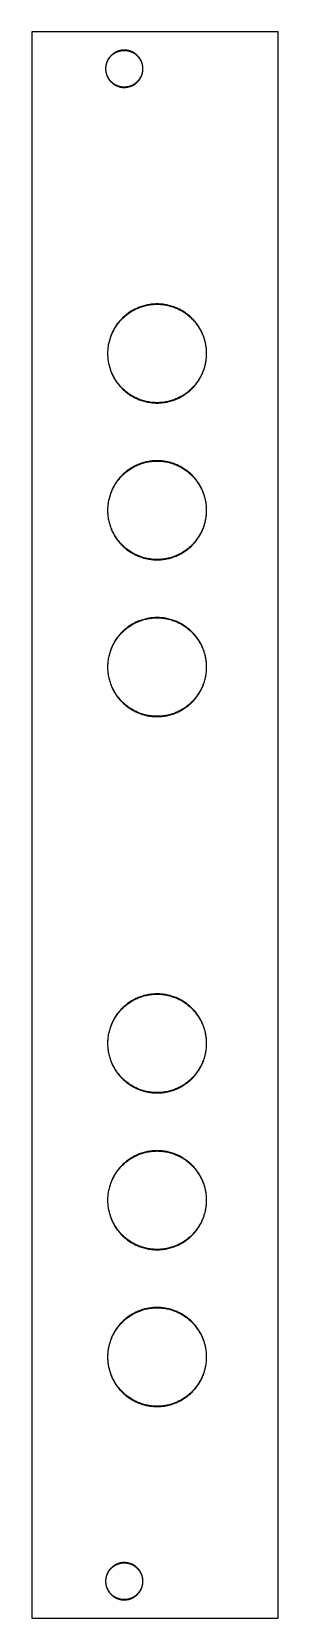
# Model space of a CAD drawing. Extents: x 1 to 21, y 9 to 138.
import ezdxf

# ---------------------------------------------------------------- set-up
doc = ezdxf.new("R2010")
doc.units = 0

msp = doc.modelspace()

# ---------------------------------------------------------------- linework, layer by layer
at = {"color": 34, "true_color": 0x008000}
for points in [[(1.27, 9.25398, 0), (21.24989, 9.25398, 0), (21.24989, 137.75411, 0), (1.27, 137.75411, 0), (1.27, 9.25398, 0)], [(8.75055, 136.26693, 0), (8.71169, 136.26592, 0), (8.67282, 136.26388, 0), (8.63396, 136.26083, 0), (8.59536, 136.25676, 0), (8.55649, 136.25169, 0), (8.55256, 136.25107, 0), (8.51816, 136.2456, 0), (8.51814, 136.2456, 0), (8.51421, 136.24497, 0), (8.47586, 136.23786, 0), (8.43776, 136.22998, 0), (8.39991, 136.22084, 0), (8.36232, 136.21094, 0), (8.32498, 136.20002, 0), (8.2879, 136.18808, 0), (8.25107, 136.17512, 0), (8.21475, 136.16115, 0), (8.17868, 136.14642, 0), (8.14312, 136.13067, 0), (8.10781, 136.11416, 0), (8.07302, 136.09664, 0), (8.06948, 136.09483, 0), (8.03519, 136.07629, 0), (8.0014, 136.05699, 0), (7.96813, 136.03666, 0), (7.93536, 136.01584, 0), (7.90311, 135.99374, 0), (7.87136, 135.97114, 0), (7.84037, 135.94751, 0), (7.81014, 135.92312, 0), (7.78017, 135.89797, 0), (7.75121, 135.87233, 0), (7.72277, 135.84566, 0), (7.69508, 135.81823, 0), (7.69227, 135.81541, 0), (7.66535, 135.78722, 0), (7.63893, 135.75852, 0), (7.61353, 135.72906, 0), (7.58864, 135.69909, 0), (7.56476, 135.66835, 0), (7.54165, 135.63711, 0), (7.5193, 135.60511, 0), (7.49796, 135.57259, 0), (7.47713, 135.53957, 0), (7.45757, 135.50604, 0), (7.43852, 135.47201, 0), (7.42049, 135.43746, 0), (7.41869, 135.43393, 0), (7.40167, 135.39886, 0), (7.38541, 135.36331, 0), (7.37017, 135.32749, 0), (7.35595, 135.29143, 0), (7.34249, 135.25486, 0), (7.33004, 135.21777, 0), (7.31861, 135.18069, 0), (7.3082, 135.1431, 0), (7.2988, 135.1055, 0), (7.29016, 135.0674, 0), (7.28254, 135.02905, 0), (7.27619, 134.9907, 0), (7.27557, 134.98677, 0), (7.26998, 134.94842, 0), (7.26541, 134.90956, 0), (7.26186, 134.87095, 0), (7.25932, 134.83209, 0), (7.25779, 134.79297, 0), (7.25728, 134.75411, 0), (7.25779, 134.71525, 0), (7.25932, 134.67613, 0), (7.26186, 134.63727, 0), (7.26541, 134.59866, 0), (7.26998, 134.5598, 0), (7.27557, 134.52144, 0), (7.27619, 134.51751, 0), (7.28254, 134.47916, 0), (7.29016, 134.44081, 0), (7.2988, 134.40271, 0), (7.3082, 134.36511, 0), (7.31861, 134.32753, 0), (7.33004, 134.29043, 0), (7.34249, 134.25335, 0), (7.35595, 134.21678, 0), (7.37017, 134.18071, 0), (7.38541, 134.1449, 0), (7.40167, 134.10934, 0), (7.41869, 134.07428, 0), (7.42049, 134.07075, 0), (7.43852, 134.0362, 0), (7.45757, 134.00217, 0), (7.47713, 133.96864, 0), (7.49796, 133.93562, 0), (7.5193, 133.90311, 0), (7.54165, 133.8711, 0), (7.56476, 133.83985, 0), (7.58864, 133.80913, 0), (7.61353, 133.77915, 0), (7.63893, 133.74968, 0), (7.66535, 133.72099, 0), (7.69227, 133.6928, 0), (7.69508, 133.68999, 0), (7.72277, 133.66255, 0), (7.75121, 133.63587, 0), (7.78017, 133.61023, 0), (7.81014, 133.58508, 0), (7.84037, 133.5607, 0), (7.87136, 133.53708, 0), (7.90311, 133.51446, 0), (7.93536, 133.49237, 0), (7.96813, 133.47155, 0), (8.0014, 133.45123, 0), (8.03519, 133.43192, 0), (8.06948, 133.41337, 0), (8.07302, 133.41157, 0), (8.10781, 133.39405, 0), (8.14312, 133.37754, 0), (8.17868, 133.36179, 0), (8.21475, 133.34706, 0), (8.25107, 133.33309, 0), (8.2879, 133.32014, 0), (8.32498, 133.3082, 0), (8.36232, 133.29728, 0), (8.39991, 133.28737, 0), (8.43776, 133.27823, 0), (8.47586, 133.27035, 0), (8.51421, 133.26324, 0), (8.55256, 133.25714, 0), (8.55649, 133.25652, 0), (8.59536, 133.25144, 0), (8.63396, 133.24738, 0), (8.67282, 133.24433, 0), (8.71169, 133.2423, 0), (8.75055, 133.24127, 0), (8.78966, 133.24127, 0), (8.82853, 133.2423, 0), (8.86739, 133.24433, 0), (8.90625, 133.24738, 0), (8.94486, 133.25144, 0), (8.98372, 133.25652, 0), (8.98765, 133.25714, 0), (9.026, 133.26324, 0), (9.06434, 133.27035, 0), (9.10244, 133.27823, 0), (9.1403, 133.28737, 0), (9.17789, 133.29728, 0), (9.21523, 133.3082, 0), (9.25231, 133.32014, 0), (9.28914, 133.33309, 0), (9.32546, 133.34706, 0), (9.36153, 133.36179, 0), (9.39709, 133.37754, 0), (9.4324, 133.39405, 0), (9.4672, 133.41157, 0), (9.47073, 133.41337, 0), (9.50503, 133.43192, 0), (9.53881, 133.45123, 0), (9.57208, 133.47155, 0), (9.60485, 133.49237, 0), (9.63711, 133.51446, 0), (9.66886, 133.53708, 0), (9.69985, 133.5607, 0), (9.73007, 133.58508, 0), (9.76004, 133.61023, 0), (9.789, 133.63587, 0), (9.81744, 133.66255, 0), (9.84512, 133.68999, 0), (9.84794, 133.6928, 0), (9.87487, 133.72099, 0), (9.90128, 133.74968, 0), (9.92667, 133.77915, 0), (9.95158, 133.80913, 0), (9.97545, 133.83985, 0), (9.99857, 133.8711, 0), (10.02092, 133.90311, 0), (10.04224, 133.93562, 0), (10.06307, 133.96864, 0), (10.08264, 134.00217, 0), (10.10169, 134.0362, 0), (10.11971, 134.07075, 0), (10.12153, 134.07428, 0), (10.13855, 134.10934, 0), (10.1548, 134.1449, 0), (10.17004, 134.18071, 0), (10.18427, 134.21678, 0), (10.19773, 134.25335, 0), (10.21017, 134.29043, 0), (10.2216, 134.32753, 0), (10.23202, 134.36511, 0), (10.24142, 134.40271, 0), (10.25005, 134.44081, 0), (10.25766, 134.47916, 0), (10.26402, 134.51751, 0), (10.26464, 134.52144, 0), (10.27023, 134.5598, 0), (10.2748, 134.59866, 0), (10.27835, 134.63727, 0), (10.2809, 134.67613, 0), (10.28242, 134.71525, 0), (10.28293, 134.75411, 0), (10.28242, 134.79297, 0), (10.2809, 134.83209, 0), (10.27835, 134.87095, 0), (10.2748, 134.90956, 0), (10.27023, 134.94842, 0), (10.26464, 134.98677, 0), (10.26402, 134.9907, 0), (10.25766, 135.02905, 0), (10.25005, 135.0674, 0), (10.24142, 135.1055, 0), (10.23202, 135.1431, 0), (10.2216, 135.18069, 0), (10.21017, 135.21777, 0), (10.19773, 135.25486, 0), (10.18427, 135.29143, 0), (10.17004, 135.32749, 0), (10.1548, 135.36331, 0), (10.13855, 135.39886, 0), (10.12153, 135.43393, 0), (10.11971, 135.43746, 0), (10.10169, 135.47201, 0), (10.08264, 135.50604, 0), (10.06307, 135.53957, 0), (10.04224, 135.57259, 0), (10.02092, 135.60511, 0), (9.99857, 135.63711, 0), (9.97545, 135.66835, 0), (9.95158, 135.69909, 0), (9.92667, 135.72906, 0), (9.90128, 135.75852, 0), (9.87487, 135.78722, 0), (9.84794, 135.81541, 0), (9.84512, 135.81823, 0), (9.81744, 135.84566, 0), (9.789, 135.87233, 0), (9.76004, 135.89797, 0), (9.73007, 135.92312, 0), (9.69985, 135.94751, 0), (9.66886, 135.97114, 0), (9.63711, 135.99374, 0), (9.60485, 136.01584, 0), (9.57208, 136.03666, 0), (9.53881, 136.05699, 0), (9.50503, 136.07629, 0), (9.47073, 136.09483, 0), (9.4672, 136.09664, 0), (9.4324, 136.11416, 0), (9.39709, 136.13067, 0), (9.36153, 136.14642, 0), (9.32546, 136.16115, 0), (9.28914, 136.17512, 0), (9.25231, 136.18808, 0), (9.21523, 136.20002, 0), (9.17789, 136.21094, 0), (9.1403, 136.22084, 0), (9.10244, 136.22998, 0), (9.06434, 136.23786, 0), (9.026, 136.24497, 0), (9.02208, 136.2456, 0), (9.02206, 136.2456, 0), (8.98765, 136.25107, 0), (8.98372, 136.25169, 0), (8.94486, 136.25676, 0), (8.90625, 136.26083, 0), (8.86739, 136.26388, 0), (8.82853, 136.26592, 0), (8.78966, 136.26693, 0), (8.75055, 136.26693, 0)], [(8.86739, 133.26973, 0), (8.82853, 133.2677, 0), (8.78966, 133.26668, 0), (8.75055, 133.26668, 0), (8.71169, 133.2677, 0), (8.67282, 133.26973, 0), (8.63396, 133.27278, 0), (8.59536, 133.27684, 0), (8.55649, 133.28192, 0), (8.55648, 133.28192, 0), (8.52206, 133.2874, 0), (8.48371, 133.29451, 0), (8.44561, 133.30238, 0), (8.40776, 133.31153, 0), (8.37017, 133.32143, 0), (8.33283, 133.33236, 0), (8.29575, 133.34429, 0), (8.25892, 133.35725, 0), (8.2226, 133.37122, 0), (8.18653, 133.38595, 0), (8.15096, 133.4017, 0), (8.11566, 133.4182, 0), (8.08397, 133.43417, 0), (8.05012, 133.45247, 0), (8.01633, 133.47178, 0), (7.98306, 133.4921, 0), (7.95029, 133.51292, 0), (7.91804, 133.53502, 0), (7.88629, 133.55762, 0), (7.8553, 133.58125, 0), (7.82507, 133.60563, 0), (7.7951, 133.63077, 0), (7.76614, 133.65643, 0), (7.7377, 133.6831, 0), (7.71237, 133.7082, 0), (7.6859, 133.73592, 0), (7.65948, 133.76462, 0), (7.63408, 133.79409, 0), (7.60919, 133.82406, 0), (7.58531, 133.85479, 0), (7.5622, 133.88603, 0), (7.53985, 133.91803, 0), (7.51851, 133.95055, 0), (7.49768, 133.98356, 0), (7.47812, 134.0171, 0), (7.45907, 134.05113, 0), (7.44221, 134.08344, 0), (7.42583, 134.11719, 0), (7.40957, 134.15275, 0), (7.39433, 134.18856, 0), (7.38011, 134.22462, 0), (7.36664, 134.26121, 0), (7.3542, 134.29829, 0), (7.34277, 134.33537, 0), (7.33235, 134.37297, 0), (7.32296, 134.41056, 0), (7.31432, 134.44865, 0), (7.3067, 134.48701, 0), (7.30075, 134.52298, 0), (7.29538, 134.5598, 0), (7.29081, 134.59866, 0), (7.28725, 134.63727, 0), (7.28471, 134.67613, 0), (7.28319, 134.71525, 0), (7.28268, 134.75411, 0), (7.28319, 134.79297, 0), (7.28471, 134.83209, 0), (7.28725, 134.87095, 0), (7.29081, 134.90956, 0), (7.29538, 134.94842, 0), (7.30076, 134.9853, 0), (7.3067, 135.0212, 0), (7.31432, 135.05955, 0), (7.32296, 135.09764, 0), (7.33235, 135.13525, 0), (7.34277, 135.17284, 0), (7.3542, 135.20992, 0), (7.36664, 135.247, 0), (7.38011, 135.28358, 0), (7.39433, 135.31965, 0), (7.40957, 135.35546, 0), (7.42583, 135.39102, 0), (7.4422, 135.42477, 0), (7.45907, 135.45707, 0), (7.47812, 135.49112, 0), (7.49768, 135.52464, 0), (7.51851, 135.55766, 0), (7.53985, 135.59018, 0), (7.5622, 135.62217, 0), (7.58531, 135.65342, 0), (7.60919, 135.68416, 0), (7.63408, 135.71413, 0), (7.65948, 135.74359, 0), (7.6859, 135.77229, 0), (7.71236, 135.8, 0), (7.7377, 135.82511, 0), (7.76614, 135.85178, 0), (7.7951, 135.87743, 0), (7.82507, 135.90258, 0), (7.8553, 135.92696, 0), (7.88629, 135.95059, 0), (7.91804, 135.97318, 0), (7.95029, 135.99529, 0), (7.98306, 136.01612, 0), (8.01633, 136.03644, 0), (8.05012, 136.05573, 0), (8.08424, 136.07418, 0), (8.11566, 136.09001, 0), (8.15096, 136.10651, 0), (8.18653, 136.12226, 0), (8.2226, 136.137, 0), (8.25892, 136.15097, 0), (8.29575, 136.16391, 0), (8.33283, 136.17586, 0), (8.37017, 136.18678, 0), (8.40776, 136.19668, 0), (8.44561, 136.20583, 0), (8.48371, 136.21369, 0), (8.52206, 136.22082, 0), (8.55663, 136.22631, 0), (8.59536, 136.23137, 0), (8.63396, 136.23543, 0), (8.67282, 136.23848, 0), (8.71169, 136.24052, 0), (8.75055, 136.24153, 0), (8.78966, 136.24153, 0), (8.82853, 136.24052, 0), (8.86739, 136.23848, 0), (8.90625, 136.23543, 0), (8.94486, 136.23137, 0), (8.98358, 136.22631, 0), (9.01815, 136.22082, 0), (9.0565, 136.21369, 0), (9.0946, 136.20583, 0), (9.13245, 136.19668, 0), (9.17004, 136.18678, 0), (9.20738, 136.17586, 0), (9.24446, 136.16391, 0), (9.28129, 136.15097, 0), (9.31762, 136.137, 0), (9.35368, 136.12226, 0), (9.38923, 136.10651, 0), (9.42455, 136.09001, 0), (9.45599, 136.07417, 0), (9.4901, 136.05573, 0), (9.52388, 136.03644, 0), (9.55715, 136.01612, 0), (9.58991, 135.99529, 0), (9.62218, 135.97318, 0), (9.65393, 135.95059, 0), (9.68492, 135.92696, 0), (9.71514, 135.90258, 0), (9.74511, 135.87743, 0), (9.77407, 135.85178, 0), (9.80252, 135.82511, 0), (9.82766, 135.8002, 0), (9.85432, 135.77229, 0), (9.88073, 135.74359, 0), (9.90612, 135.71413, 0), (9.93103, 135.68416, 0), (9.9549, 135.65342, 0), (9.97802, 135.62217, 0), (10.00037, 135.59018, 0), (10.02169, 135.55766, 0), (10.04252, 135.52464, 0), (10.06209, 135.49112, 0), (10.08114, 135.45707, 0), (10.09801, 135.42476, 0), (10.11439, 135.39102, 0), (10.13064, 135.35546, 0), (10.14588, 135.31965, 0), (10.16011, 135.28358, 0), (10.17357, 135.247, 0), (10.18601, 135.20992, 0), (10.19745, 135.17284, 0), (10.20786, 135.13525, 0), (10.21726, 135.09764, 0), (10.22589, 135.05955, 0), (10.23351, 135.0212, 0), (10.23945, 134.9853, 0), (10.24483, 134.94842, 0), (10.2494, 134.90956, 0), (10.25296, 134.87095, 0), (10.2555, 134.83209, 0), (10.25702, 134.79297, 0), (10.25752, 134.75411, 0), (10.25702, 134.71525, 0), (10.2555, 134.67613, 0), (10.25296, 134.63727, 0), (10.2494, 134.59866, 0), (10.24483, 134.5598, 0), (10.23946, 134.52298, 0), (10.23351, 134.48701, 0), (10.22589, 134.44865, 0), (10.21726, 134.41056, 0), (10.20786, 134.37297, 0), (10.19745, 134.33537, 0), (10.18601, 134.29829, 0), (10.17357, 134.26121, 0), (10.16011, 134.22462, 0), (10.14588, 134.18856, 0), (10.13064, 134.15275, 0), (10.11439, 134.11719, 0), (10.098, 134.08345, 0), (10.08114, 134.05113, 0), (10.06209, 134.0171, 0), (10.04252, 133.98356, 0), (10.02169, 133.95055, 0), (10.00037, 133.91803, 0), (9.97802, 133.88603, 0), (9.9549, 133.85479, 0), (9.93103, 133.82406, 0), (9.90612, 133.79409, 0), (9.88073, 133.76462, 0), (9.85432, 133.73592, 0), (9.82764, 133.708, 0), (9.80252, 133.6831, 0), (9.77407, 133.65643, 0), (9.74511, 133.63077, 0), (9.71514, 133.60563, 0), (9.68492, 133.58125, 0), (9.65393, 133.55762, 0), (9.62218, 133.53502, 0), (9.58991, 133.51292, 0), (9.55715, 133.4921, 0), (9.52388, 133.47178, 0), (9.4901, 133.45247, 0), (9.45626, 133.43418, 0), (9.42455, 133.4182, 0), (9.38923, 133.4017, 0), (9.35368, 133.38595, 0), (9.31762, 133.37122, 0), (9.28129, 133.35725, 0), (9.24446, 133.34429, 0), (9.20738, 133.33236, 0), (9.17004, 133.32143, 0), (9.13245, 133.31153, 0), (9.0946, 133.30238, 0), (9.0565, 133.29451, 0), (9.01815, 133.2874, 0), (8.98373, 133.28192, 0), (8.98372, 133.28192, 0), (8.94486, 133.27684, 0), (8.90625, 133.27278, 0), (8.86739, 133.26973, 0)], [(11.33195, 115.70538, 0), (11.23365, 115.70182, 0), (11.13586, 115.69573, 0), (11.03782, 115.68734, 0), (10.94028, 115.67667, 0), (10.843, 115.66347, 0), (10.83908, 115.66285, 0), (10.7423, 115.6471, 0), (10.64578, 115.62906, 0), (10.54977, 115.60874, 0), (10.45426, 115.58614, 0), (10.35927, 115.56125, 0), (10.26504, 115.53381, 0), (10.17131, 115.5041, 0), (10.0786, 115.47209, 0), (9.9864, 115.43806, 0), (9.89547, 115.40148, 0), (9.80504, 115.36287, 0), (9.71589, 115.32198, 0), (9.62775, 115.2788, 0), (9.62421, 115.27699, 0), (9.53683, 115.23178, 0), (9.45098, 115.18454, 0), (9.36614, 115.13526, 0), (9.28257, 115.0837, 0), (9.20027, 115.03011, 0), (9.11926, 114.97448, 0), (9.03975, 114.91708, 0), (8.96152, 114.85764, 0), (8.88507, 114.79617, 0), (8.80988, 114.73318, 0), (8.73623, 114.6679, 0), (8.66433, 114.6011, 0), (8.59399, 114.53277, 0), (8.59118, 114.52996, 0), (8.52285, 114.45961, 0), (8.45604, 114.38772, 0), (8.39077, 114.31406, 0), (8.32778, 114.23888, 0), (8.26631, 114.16243, 0), (8.20687, 114.08419, 0), (8.14947, 114.00469, 0), (8.09384, 113.92367, 0), (8.04025, 113.84137, 0), (7.98869, 113.7578, 0), (7.93941, 113.67297, 0), (7.89217, 113.58712, 0), (7.84696, 113.49974, 0), (7.84515, 113.4962, 0), (7.80197, 113.40806, 0), (7.76108, 113.31891, 0), (7.72247, 113.22848, 0), (7.68589, 113.13755, 0), (7.65186, 113.04535, 0), (7.61985, 112.95264, 0), (7.59014, 112.85891, 0), (7.5627, 112.76468, 0), (7.53781, 112.66968, 0), (7.51521, 112.57418, 0), (7.49489, 112.47817, 0), (7.47685, 112.38165, 0), (7.4611, 112.28487, 0), (7.46048, 112.28095, 0), (7.44728, 112.18367, 0), (7.43661, 112.08613, 0), (7.42822, 111.98809, 0), (7.42213, 111.8903, 0), (7.41857, 111.792, 0), (7.4173, 111.69396, 0), (7.41857, 111.59591, 0), (7.42213, 111.49761, 0), (7.42822, 111.39982, 0), (7.43661, 111.30178, 0), (7.44728, 111.20424, 0), (7.46048, 111.10696, 0), (7.4611, 111.10304, 0), (7.47685, 111.00626, 0), (7.49489, 110.90974, 0), (7.51521, 110.81373, 0), (7.53781, 110.71823, 0), (7.5627, 110.62323, 0), (7.59014, 110.529, 0), (7.61985, 110.43527, 0), (7.65186, 110.34256, 0), (7.68589, 110.25036, 0), (7.72247, 110.15943, 0), (7.76108, 110.069, 0), (7.80197, 109.97985, 0), (7.84515, 109.89171, 0), (7.84696, 109.88817, 0), (7.89217, 109.80079, 0), (7.93941, 109.71494, 0), (7.98869, 109.63011, 0), (8.04025, 109.54654, 0), (8.09384, 109.46424, 0), (8.14947, 109.38322, 0), (8.20687, 109.30372, 0), (8.26631, 109.22548, 0), (8.32778, 109.14903, 0), (8.39077, 109.07385, 0), (8.45604, 109.00019, 0), (8.52285, 108.9283, 0), (8.59118, 108.85795, 0), (8.59399, 108.85514, 0), (8.66433, 108.78681, 0), (8.73623, 108.72001, 0), (8.80988, 108.65473, 0), (8.88507, 108.59174, 0), (8.96152, 108.53027, 0), (9.03975, 108.47083, 0), (9.11926, 108.41343, 0), (9.20027, 108.3578, 0), (9.28257, 108.30421, 0), (9.36614, 108.25265, 0), (9.45098, 108.20337, 0), (9.53683, 108.15613, 0), (9.62421, 108.11092, 0), (9.62775, 108.10911, 0), (9.71589, 108.06593, 0), (9.80504, 108.02504, 0), (9.89547, 107.98643, 0), (9.9864, 107.94985, 0), (10.0786, 107.91582, 0), (10.17131, 107.88381, 0), (10.26504, 107.8541, 0), (10.35927, 107.82666, 0), (10.45426, 107.80177, 0), (10.54977, 107.77917, 0), (10.64578, 107.75885, 0), (10.7423, 107.74081, 0), (10.83908, 107.72506, 0), (10.843, 107.72444, 0), (10.94028, 107.71124, 0), (11.03782, 107.70057, 0), (11.13586, 107.69219, 0), (11.23365, 107.68609, 0), (11.33195, 107.68253, 0), (11.43, 107.68126, 0), (11.52804, 107.68253, 0), (11.62634, 107.68609, 0), (11.72413, 107.69219, 0), (11.82217, 107.70057, 0), (11.91971, 107.71124, 0), (12.01699, 107.72444, 0), (12.02091, 107.72506, 0), (12.11769, 107.74081, 0), (12.21421, 107.75885, 0), (12.31022, 107.77917, 0), (12.40572, 107.80177, 0), (12.50072, 107.82666, 0), (12.59495, 107.8541, 0), (12.68868, 107.88381, 0), (12.78139, 107.91582, 0), (12.87359, 107.94985, 0), (12.96452, 107.98643, 0), (13.05495, 108.02504, 0), (13.1441, 108.06593, 0), (13.23224, 108.10911, 0), (13.23578, 108.11092, 0), (13.32316, 108.15613, 0), (13.40901, 108.20337, 0), (13.49384, 108.25265, 0), (13.57741, 108.30421, 0), (13.65971, 108.3578, 0), (13.74073, 108.41343, 0), (13.82023, 108.47083, 0), (13.89847, 108.53027, 0), (13.97492, 108.59174, 0), (14.0501, 108.65473, 0), (14.12376, 108.72001, 0), (14.19565, 108.78681, 0), (14.266, 108.85514, 0), (14.26881, 108.85795, 0), (14.33714, 108.9283, 0), (14.40394, 109.00019, 0), (14.46922, 109.07385, 0), (14.53221, 109.14903, 0), (14.59368, 109.22548, 0), (14.65312, 109.30372, 0), (14.71052, 109.38322, 0), (14.76615, 109.46424, 0), (14.81974, 109.54654, 0), (14.8713, 109.63011, 0), (14.92058, 109.71494, 0), (14.96782, 109.80079, 0), (15.01303, 109.88817, 0), (15.01484, 109.89171, 0), (15.05802, 109.97985, 0), (15.09891, 110.069, 0), (15.13752, 110.15943, 0), (15.1741, 110.25036, 0), (15.20813, 110.34256, 0), (15.24014, 110.43527, 0), (15.26985, 110.529, 0), (15.29729, 110.62323, 0), (15.32218, 110.71823, 0), (15.34478, 110.81373, 0), (15.3651, 110.90974, 0), (15.38314, 111.00626, 0), (15.39889, 111.10304, 0), (15.39951, 111.10696, 0), (15.41271, 111.20424, 0), (15.42338, 111.30178, 0), (15.43176, 111.39982, 0), (15.43786, 111.49761, 0), (15.44142, 111.59591, 0), (15.44269, 111.69396, 0), (15.44142, 111.792, 0), (15.43786, 111.8903, 0), (15.43176, 111.98809, 0), (15.42338, 112.08613, 0), (15.41271, 112.18367, 0), (15.39951, 112.28095, 0), (15.39889, 112.28487, 0), (15.38314, 112.38165, 0), (15.3651, 112.47817, 0), (15.34478, 112.57418, 0), (15.32218, 112.66968, 0), (15.29729, 112.76468, 0), (15.26985, 112.85891, 0), (15.24014, 112.95264, 0), (15.20813, 113.04535, 0), (15.1741, 113.13755, 0), (15.13752, 113.22848, 0), (15.09891, 113.31891, 0), (15.05802, 113.40806, 0), (15.01484, 113.4962, 0), (15.01303, 113.49974, 0), (14.96782, 113.58712, 0), (14.92058, 113.67297, 0), (14.8713, 113.7578, 0), (14.81974, 113.84137, 0), (14.76615, 113.92367, 0), (14.71052, 114.00469, 0), (14.65312, 114.08419, 0), (14.59368, 114.16243, 0), (14.53221, 114.23888, 0), (14.46922, 114.31406, 0), (14.40394, 114.38772, 0), (14.33714, 114.45961, 0), (14.26881, 114.52996, 0), (14.266, 114.53277, 0), (14.19565, 114.6011, 0), (14.12376, 114.6679, 0), (14.0501, 114.73318, 0), (13.97492, 114.79617, 0), (13.89847, 114.85764, 0), (13.82023, 114.91708, 0), (13.74073, 114.97448, 0), (13.65971, 115.03011, 0), (13.57741, 115.0837, 0), (13.49384, 115.13526, 0), (13.40901, 115.18454, 0), (13.32316, 115.23178, 0), (13.23578, 115.27699, 0), (13.23224, 115.2788, 0), (13.1441, 115.32198, 0), (13.05495, 115.36287, 0), (12.96452, 115.40148, 0), (12.87359, 115.43806, 0), (12.78139, 115.47209, 0), (12.68868, 115.5041, 0), (12.59495, 115.53381, 0), (12.50072, 115.56125, 0), (12.40572, 115.58614, 0), (12.31022, 115.60874, 0), (12.21421, 115.62906, 0), (12.11769, 115.6471, 0), (12.02091, 115.66285, 0), (12.01699, 115.66347, 0), (11.91971, 115.67667, 0), (11.82217, 115.68734, 0), (11.72413, 115.69573, 0), (11.62634, 115.70182, 0), (11.52804, 115.70538, 0), (11.43, 115.70665, 0), (11.33195, 115.70538, 0)], [(11.62634, 107.71149, 0), (11.52804, 107.70793, 0), (11.43, 107.70666, 0), (11.33195, 107.70793, 0), (11.23365, 107.71149, 0), (11.13586, 107.71759, 0), (11.03782, 107.72597, 0), (10.94028, 107.73664, 0), (10.84372, 107.74974, 0), (10.75015, 107.76497, 0), (10.65363, 107.783, 0), (10.55762, 107.80332, 0), (10.46212, 107.82593, 0), (10.36712, 107.85082, 0), (10.27289, 107.87825, 0), (10.17916, 107.90797, 0), (10.08644, 107.93998, 0), (9.99424, 107.97401, 0), (9.90332, 108.01059, 0), (9.81289, 108.0492, 0), (9.72373, 108.09009, 0), (9.63657, 108.1328, 0), (9.55176, 108.17668, 0), (9.4659, 108.22392, 0), (9.38108, 108.2732, 0), (9.29751, 108.32476, 0), (9.21521, 108.37835, 0), (9.13419, 108.43398, 0), (9.05469, 108.49138, 0), (8.97645, 108.55082, 0), (8.9, 108.61229, 0), (8.82482, 108.67528, 0), (8.75116, 108.74056, 0), (8.67927, 108.80736, 0), (8.61035, 108.87431, 0), (8.5434, 108.94323, 0), (8.4766, 109.01512, 0), (8.41132, 109.08878, 0), (8.34833, 109.16396, 0), (8.28686, 109.24041, 0), (8.22742, 109.31865, 0), (8.17001, 109.39815, 0), (8.11439, 109.47917, 0), (8.0608, 109.56147, 0), (8.00924, 109.64504, 0), (7.95996, 109.72987, 0), (7.91272, 109.81572, 0), (7.86875, 109.90071, 0), (7.82613, 109.9877, 0), (7.78524, 110.07685, 0), (7.74663, 110.16728, 0), (7.71005, 110.25821, 0), (7.67602, 110.35041, 0), (7.64401, 110.44312, 0), (7.61429, 110.53685, 0), (7.58686, 110.63108, 0), (7.56197, 110.72608, 0), (7.53936, 110.82158, 0), (7.51904, 110.91759, 0), (7.50101, 111.01411, 0), (7.48578, 111.10768, 0), (7.47268, 111.20424, 0), (7.46201, 111.30178, 0), (7.45362, 111.39982, 0), (7.44753, 111.49761, 0), (7.44397, 111.59591, 0), (7.4427, 111.69396, 0), (7.44397, 111.792, 0), (7.44753, 111.8903, 0), (7.45362, 111.98809, 0), (7.46201, 112.08613, 0), (7.47268, 112.18367, 0), (7.48578, 112.28023, 0), (7.50101, 112.3738, 0), (7.51904, 112.47032, 0), (7.53936, 112.56633, 0), (7.56197, 112.66183, 0), (7.58686, 112.75683, 0), (7.61429, 112.85106, 0), (7.64401, 112.94479, 0), (7.67602, 113.0375, 0), (7.71005, 113.1297, 0), (7.74663, 113.22063, 0), (7.78524, 113.31106, 0), (7.82613, 113.40021, 0), (7.86875, 113.4872, 0), (7.91272, 113.57219, 0), (7.95996, 113.65804, 0), (8.00924, 113.74287, 0), (8.0608, 113.82644, 0), (8.11439, 113.90874, 0), (8.17001, 113.98976, 0), (8.22742, 114.06926, 0), (8.28686, 114.1475, 0), (8.34833, 114.22395, 0), (8.41132, 114.29913, 0), (8.4766, 114.37279, 0), (8.5434, 114.44468, 0), (8.61035, 114.5136, 0), (8.67927, 114.58055, 0), (8.75116, 114.64735, 0), (8.82482, 114.71263, 0), (8.9, 114.77562, 0), (8.97645, 114.83709, 0), (9.05469, 114.89653, 0), (9.13419, 114.95393, 0), (9.21521, 115.00956, 0), (9.29751, 115.06315, 0), (9.38108, 115.11471, 0), (9.4659, 115.16399, 0), (9.55176, 115.21123, 0), (9.63657, 115.25511, 0), (9.72373, 115.29782, 0), (9.81289, 115.33871, 0), (9.90332, 115.37732, 0), (9.99424, 115.4139, 0), (10.08644, 115.44793, 0), (10.17916, 115.47994, 0), (10.27289, 115.50966, 0), (10.36712, 115.53709, 0), (10.46212, 115.56198, 0), (10.55762, 115.58459, 0), (10.65363, 115.60491, 0), (10.75015, 115.62294, 0), (10.84373, 115.63817, 0), (10.94028, 115.65128, 0), (11.03782, 115.66194, 0), (11.13586, 115.67033, 0), (11.23365, 115.67642, 0), (11.33195, 115.67998, 0), (11.43, 115.68125, 0), (11.52804, 115.67998, 0), (11.62634, 115.67642, 0), (11.72413, 115.67033, 0), (11.82217, 115.66194, 0), (11.91971, 115.65128, 0), (12.01626, 115.63817, 0), (12.10984, 115.62294, 0), (12.20636, 115.60491, 0), (12.30237, 115.58459, 0), (12.39787, 115.56198, 0), (12.49287, 115.53709, 0), (12.5871, 115.50966, 0), (12.68083, 115.47994, 0), (12.77354, 115.44793, 0), (12.86574, 115.4139, 0), (12.95667, 115.37732, 0), (13.0471, 115.33871, 0), (13.13625, 115.29782, 0), (13.22324, 115.2552, 0), (13.30823, 115.21123, 0), (13.39408, 115.16399, 0), (13.47891, 115.11471, 0), (13.56248, 115.06315, 0), (13.64478, 115.00956, 0), (13.7258, 114.95393, 0), (13.8053, 114.89653, 0), (13.88354, 114.83709, 0), (13.95999, 114.77562, 0), (14.03517, 114.71263, 0), (14.10883, 114.64735, 0), (14.18072, 114.58055, 0), (14.24964, 114.5136, 0), (14.31659, 114.44468, 0), (14.38339, 114.37279, 0), (14.44867, 114.29913, 0), (14.51166, 114.22395, 0), (14.57313, 114.1475, 0), (14.63257, 114.06926, 0), (14.68997, 113.98976, 0), (14.7456, 113.90874, 0), (14.79919, 113.82644, 0), (14.85075, 113.74287, 0), (14.90003, 113.65804, 0), (14.94727, 113.57219, 0), (14.99124, 113.4872, 0), (15.03386, 113.40021, 0), (15.07475, 113.31106, 0), (15.11336, 113.22063, 0), (15.14994, 113.1297, 0), (15.18397, 113.0375, 0), (15.21598, 112.94479, 0), (15.2457, 112.85106, 0), (15.27313, 112.75683, 0), (15.29802, 112.66183, 0), (15.32063, 112.56633, 0), (15.34095, 112.47032, 0), (15.35898, 112.3738, 0), (15.37421, 112.28023, 0), (15.38731, 112.18367, 0), (15.39798, 112.08613, 0), (15.40636, 111.98809, 0), (15.41246, 111.8903, 0), (15.41602, 111.792, 0), (15.41729, 111.69396, 0), (15.41602, 111.59591, 0), (15.41246, 111.49761, 0), (15.40636, 111.39982, 0), (15.39798, 111.30178, 0), (15.38731, 111.20424, 0), (15.37421, 111.10768, 0), (15.35898, 111.01411, 0), (15.34095, 110.91759, 0), (15.32063, 110.82158, 0), (15.29802, 110.72608, 0), (15.27313, 110.63108, 0), (15.2457, 110.53685, 0), (15.21598, 110.44312, 0), (15.18397, 110.35041, 0), (15.14994, 110.25821, 0), (15.11336, 110.16728, 0), (15.07475, 110.07685, 0), (15.03386, 109.9877, 0), (14.99124, 109.90071, 0), (14.94727, 109.81572, 0), (14.90003, 109.72987, 0), (14.85075, 109.64504, 0), (14.79919, 109.56147, 0), (14.7456, 109.47917, 0), (14.68997, 109.39815, 0), (14.63257, 109.31865, 0), (14.57313, 109.24041, 0), (14.51166, 109.16396, 0), (14.44867, 109.08878, 0), (14.38339, 109.01512, 0), (14.31659, 108.94323, 0), (14.24964, 108.87431, 0), (14.18072, 108.80736, 0), (14.10883, 108.74056, 0), (14.03517, 108.67528, 0), (13.95999, 108.61229, 0), (13.88354, 108.55082, 0), (13.8053, 108.49138, 0), (13.7258, 108.43398, 0), (13.64478, 108.37835, 0), (13.56248, 108.32476, 0), (13.47891, 108.2732, 0), (13.39408, 108.22392, 0), (13.30823, 108.17668, 0), (13.22324, 108.13271, 0), (13.13625, 108.09009, 0), (13.0471, 108.0492, 0), (12.95667, 108.01059, 0), (12.86574, 107.97401, 0), (12.77354, 107.93998, 0), (12.68083, 107.90797, 0), (12.5871, 107.87825, 0), (12.49287, 107.85082, 0), (12.39787, 107.82593, 0), (12.30237, 107.80332, 0), (12.20636, 107.783, 0), (12.10984, 107.76497, 0), (12.01627, 107.74974, 0), (11.91971, 107.73664, 0), (11.82217, 107.72597, 0), (11.72413, 107.71759, 0), (11.62634, 107.71149, 0)], [(11.33195, 103.00538, 0), (11.23365, 103.00182, 0), (11.13586, 102.99573, 0), (11.03782, 102.98734, 0), (10.94028, 102.97667, 0), (10.843, 102.96347, 0), (10.83908, 102.96285, 0), (10.7423, 102.9471, 0), (10.64578, 102.92906, 0), (10.54977, 102.90874, 0), (10.45426, 102.88614, 0), (10.35927, 102.86125, 0), (10.26504, 102.83381, 0), (10.17131, 102.8041, 0), (10.0786, 102.77209, 0), (9.9864, 102.73806, 0), (9.89547, 102.70148, 0), (9.80504, 102.66287, 0), (9.71589, 102.62198, 0), (9.62775, 102.5788, 0), (9.62421, 102.57699, 0), (9.53683, 102.53178, 0), (9.45098, 102.48454, 0), (9.36614, 102.43526, 0), (9.28257, 102.3837, 0), (9.20027, 102.33011, 0), (9.11926, 102.27448, 0), (9.03975, 102.21708, 0), (8.96152, 102.15764, 0), (8.88507, 102.09617, 0), (8.80988, 102.03318, 0), (8.73623, 101.9679, 0), (8.66433, 101.9011, 0), (8.59399, 101.83277, 0), (8.59118, 101.82996, 0), (8.52285, 101.75961, 0), (8.45604, 101.68772, 0), (8.39077, 101.61406, 0), (8.32778, 101.53888, 0), (8.26631, 101.46243, 0), (8.20687, 101.38419, 0), (8.14947, 101.30469, 0), (8.09384, 101.22367, 0), (8.04025, 101.14137, 0), (7.98869, 101.0578, 0), (7.93941, 100.97297, 0), (7.89217, 100.88712, 0), (7.84696, 100.79974, 0), (7.84515, 100.7962, 0), (7.80197, 100.70806, 0), (7.76108, 100.61891, 0), (7.72247, 100.52848, 0), (7.68589, 100.43755, 0), (7.65186, 100.34535, 0), (7.61985, 100.25264, 0), (7.59014, 100.15891, 0), (7.5627, 100.06468, 0), (7.53781, 99.96968, 0), (7.51521, 99.87418, 0), (7.49489, 99.77817, 0), (7.47685, 99.68165, 0), (7.4611, 99.58487, 0), (7.46048, 99.58095, 0), (7.44728, 99.48367, 0), (7.43661, 99.38613, 0), (7.42822, 99.28809, 0), (7.42213, 99.1903, 0), (7.41857, 99.092, 0), (7.4173, 98.99396, 0), (7.41857, 98.89591, 0), (7.42213, 98.79761, 0), (7.42822, 98.69982, 0), (7.43661, 98.60178, 0), (7.44728, 98.50424, 0), (7.46048, 98.40696, 0), (7.4611, 98.40304, 0), (7.47685, 98.30626, 0), (7.49489, 98.20974, 0), (7.51521, 98.11373, 0), (7.53781, 98.01823, 0), (7.5627, 97.92323, 0), (7.59014, 97.829, 0), (7.61985, 97.73527, 0), (7.65186, 97.64256, 0), (7.68589, 97.55036, 0), (7.72247, 97.45943, 0), (7.76108, 97.369, 0), (7.80197, 97.27985, 0), (7.84515, 97.19171, 0), (7.84696, 97.18817, 0), (7.89217, 97.10079, 0), (7.93941, 97.01494, 0), (7.98869, 96.93011, 0), (8.04025, 96.84654, 0), (8.09384, 96.76424, 0), (8.14947, 96.68322, 0), (8.20687, 96.60372, 0), (8.26631, 96.52548, 0), (8.32778, 96.44903, 0), (8.39077, 96.37385, 0), (8.45604, 96.30019, 0), (8.52285, 96.2283, 0), (8.59118, 96.15795, 0), (8.59399, 96.15514, 0), (8.66433, 96.08681, 0), (8.73623, 96.02001, 0), (8.80988, 95.95473, 0), (8.88507, 95.89174, 0), (8.96152, 95.83027, 0), (9.03975, 95.77083, 0), (9.11926, 95.71343, 0), (9.20027, 95.6578, 0), (9.28257, 95.60421, 0), (9.36614, 95.55265, 0), (9.45098, 95.50337, 0), (9.53683, 95.45613, 0), (9.62421, 95.41092, 0), (9.62775, 95.40911, 0), (9.71589, 95.36593, 0), (9.80504, 95.32504, 0), (9.89547, 95.28643, 0), (9.9864, 95.24985, 0), (10.0786, 95.21582, 0), (10.17131, 95.18381, 0), (10.26504, 95.1541, 0), (10.35927, 95.12666, 0), (10.45426, 95.10177, 0), (10.54977, 95.07917, 0), (10.64578, 95.05885, 0), (10.7423, 95.04081, 0), (10.83908, 95.02506, 0), (10.843, 95.02444, 0), (10.94028, 95.01124, 0), (11.03782, 95.00057, 0), (11.13586, 94.99219, 0), (11.23365, 94.98609, 0), (11.33195, 94.98253, 0), (11.43, 94.98126, 0), (11.52804, 94.98253, 0), (11.62634, 94.98609, 0), (11.72413, 94.99219, 0), (11.82217, 95.00057, 0), (11.91971, 95.01124, 0), (12.01699, 95.02444, 0), (12.02091, 95.02506, 0), (12.11769, 95.04081, 0), (12.21421, 95.05885, 0), (12.31022, 95.07917, 0), (12.40572, 95.10177, 0), (12.50072, 95.12666, 0), (12.59495, 95.1541, 0), (12.68868, 95.18381, 0), (12.78139, 95.21582, 0), (12.87359, 95.24985, 0), (12.96452, 95.28643, 0), (13.05495, 95.32504, 0), (13.1441, 95.36593, 0), (13.23224, 95.40911, 0), (13.23578, 95.41092, 0), (13.32316, 95.45613, 0), (13.40901, 95.50337, 0), (13.49384, 95.55265, 0), (13.57741, 95.60421, 0), (13.65971, 95.6578, 0), (13.74073, 95.71343, 0), (13.82023, 95.77083, 0), (13.89847, 95.83027, 0), (13.97492, 95.89174, 0), (14.0501, 95.95473, 0), (14.12376, 96.02001, 0), (14.19565, 96.08681, 0), (14.266, 96.15514, 0), (14.26881, 96.15795, 0), (14.33714, 96.2283, 0), (14.40394, 96.30019, 0), (14.46922, 96.37385, 0), (14.53221, 96.44903, 0), (14.59368, 96.52548, 0), (14.65312, 96.60372, 0), (14.71052, 96.68322, 0), (14.76615, 96.76424, 0), (14.81974, 96.84654, 0), (14.8713, 96.93011, 0), (14.92058, 97.01494, 0), (14.96782, 97.10079, 0), (15.01303, 97.18817, 0), (15.01484, 97.19171, 0), (15.05802, 97.27985, 0), (15.09891, 97.369, 0), (15.13752, 97.45943, 0), (15.1741, 97.55036, 0), (15.20813, 97.64256, 0), (15.24014, 97.73527, 0), (15.26985, 97.829, 0), (15.29729, 97.92323, 0), (15.32218, 98.01823, 0), (15.34478, 98.11373, 0), (15.3651, 98.20974, 0), (15.38314, 98.30626, 0), (15.39889, 98.40304, 0), (15.39951, 98.40696, 0), (15.41271, 98.50424, 0), (15.42338, 98.60178, 0), (15.43176, 98.69982, 0), (15.43786, 98.79761, 0), (15.44142, 98.89591, 0), (15.44269, 98.99396, 0), (15.44142, 99.092, 0), (15.43786, 99.1903, 0), (15.43176, 99.28809, 0), (15.42338, 99.38613, 0), (15.41271, 99.48367, 0), (15.39951, 99.58095, 0), (15.39889, 99.58487, 0), (15.38314, 99.68165, 0), (15.3651, 99.77817, 0), (15.34478, 99.87418, 0), (15.32218, 99.96968, 0), (15.29729, 100.06468, 0), (15.26985, 100.15891, 0), (15.24014, 100.25264, 0), (15.20813, 100.34535, 0), (15.1741, 100.43755, 0), (15.13752, 100.52848, 0), (15.09891, 100.61891, 0), (15.05802, 100.70806, 0), (15.01484, 100.7962, 0), (15.01303, 100.79974, 0), (14.96782, 100.88712, 0), (14.92058, 100.97297, 0), (14.8713, 101.0578, 0), (14.81974, 101.14137, 0), (14.76615, 101.22367, 0), (14.71052, 101.30469, 0), (14.65312, 101.38419, 0), (14.59368, 101.46243, 0), (14.53221, 101.53888, 0), (14.46922, 101.61406, 0), (14.40394, 101.68772, 0), (14.33714, 101.75961, 0), (14.26881, 101.82996, 0), (14.266, 101.83277, 0), (14.19565, 101.9011, 0), (14.12376, 101.9679, 0), (14.0501, 102.03318, 0), (13.97492, 102.09617, 0), (13.89847, 102.15764, 0), (13.82023, 102.21708, 0), (13.74073, 102.27448, 0), (13.65971, 102.33011, 0), (13.57741, 102.3837, 0), (13.49384, 102.43526, 0), (13.40901, 102.48454, 0), (13.32316, 102.53178, 0), (13.23578, 102.57699, 0), (13.23224, 102.5788, 0), (13.1441, 102.62198, 0), (13.05495, 102.66287, 0), (12.96452, 102.70148, 0), (12.87359, 102.73806, 0), (12.78139, 102.77209, 0), (12.68868, 102.8041, 0), (12.59495, 102.83381, 0), (12.50072, 102.86125, 0), (12.40572, 102.88614, 0), (12.31022, 102.90874, 0), (12.21421, 102.92906, 0), (12.11769, 102.9471, 0), (12.02091, 102.96285, 0), (12.01699, 102.96347, 0), (11.91971, 102.97667, 0), (11.82217, 102.98734, 0), (11.72413, 102.99573, 0), (11.62634, 103.00182, 0), (11.52804, 103.00538, 0), (11.43, 103.00665, 0), (11.33195, 103.00538, 0)], [(11.62634, 95.01149, 0), (11.52804, 95.00793, 0), (11.43, 95.00666, 0), (11.33195, 95.00793, 0), (11.23365, 95.01149, 0), (11.13586, 95.01758, 0), (11.03782, 95.02597, 0), (10.94028, 95.03664, 0), (10.84372, 95.04974, 0), (10.75015, 95.06497, 0), (10.65363, 95.083, 0), (10.55762, 95.10332, 0), (10.46212, 95.12593, 0), (10.36712, 95.15082, 0), (10.27289, 95.17825, 0), (10.17916, 95.20797, 0), (10.08644, 95.23998, 0), (9.99424, 95.27401, 0), (9.90332, 95.31059, 0), (9.81289, 95.3492, 0), (9.72373, 95.39009, 0), (9.63657, 95.4328, 0), (9.55176, 95.47668, 0), (9.4659, 95.52392, 0), (9.38108, 95.5732, 0), (9.29751, 95.62476, 0), (9.21521, 95.67835, 0), (9.13419, 95.73398, 0), (9.05469, 95.79138, 0), (8.97645, 95.85082, 0), (8.9, 95.91229, 0), (8.82482, 95.97528, 0), (8.75116, 96.04056, 0), (8.67927, 96.10736, 0), (8.61035, 96.17431, 0), (8.5434, 96.24323, 0), (8.4766, 96.31512, 0), (8.41132, 96.38878, 0), (8.34833, 96.46396, 0), (8.28686, 96.54041, 0), (8.22742, 96.61865, 0), (8.17001, 96.69815, 0), (8.11439, 96.77917, 0), (8.0608, 96.86147, 0), (8.00924, 96.94504, 0), (7.95996, 97.02987, 0), (7.91272, 97.11572, 0), (7.86875, 97.20071, 0), (7.82613, 97.2877, 0), (7.78524, 97.37685, 0), (7.74663, 97.46728, 0), (7.71005, 97.55821, 0), (7.67602, 97.65041, 0), (7.64401, 97.74312, 0), (7.61429, 97.83685, 0), (7.58686, 97.93108, 0), (7.56197, 98.02608, 0), (7.53936, 98.12158, 0), (7.51904, 98.21759, 0), (7.50101, 98.31411, 0), (7.48578, 98.40768, 0), (7.47268, 98.50424, 0), (7.46201, 98.60178, 0), (7.45362, 98.69982, 0), (7.44753, 98.79761, 0), (7.44397, 98.89591, 0), (7.4427, 98.99396, 0), (7.44397, 99.092, 0), (7.44753, 99.1903, 0), (7.45362, 99.28809, 0), (7.46201, 99.38613, 0), (7.47268, 99.48367, 0), (7.48578, 99.58023, 0), (7.50101, 99.6738, 0), (7.51904, 99.77032, 0), (7.53936, 99.86633, 0), (7.56197, 99.96183, 0), (7.58686, 100.05683, 0), (7.61429, 100.15106, 0), (7.64401, 100.24479, 0), (7.67602, 100.3375, 0), (7.71005, 100.4297, 0), (7.74663, 100.52063, 0), (7.78524, 100.61106, 0), (7.82613, 100.70021, 0), (7.86875, 100.7872, 0), (7.91272, 100.87219, 0), (7.95996, 100.95804, 0), (8.00924, 101.04287, 0), (8.0608, 101.12644, 0), (8.11439, 101.20874, 0), (8.17001, 101.28976, 0), (8.22742, 101.36926, 0), (8.28686, 101.4475, 0), (8.34833, 101.52395, 0), (8.41132, 101.59913, 0), (8.4766, 101.67279, 0), (8.5434, 101.74468, 0), (8.61035, 101.8136, 0), (8.67927, 101.88055, 0), (8.75116, 101.94735, 0), (8.82482, 102.01263, 0), (8.9, 102.07562, 0), (8.97645, 102.13709, 0), (9.05469, 102.19653, 0), (9.13419, 102.25393, 0), (9.21521, 102.30956, 0), (9.29751, 102.36315, 0), (9.38108, 102.41471, 0), (9.4659, 102.46399, 0), (9.55176, 102.51123, 0), (9.63657, 102.55511, 0), (9.72373, 102.59782, 0), (9.81289, 102.63871, 0), (9.90332, 102.67732, 0), (9.99424, 102.7139, 0), (10.08644, 102.74793, 0), (10.17916, 102.77994, 0), (10.27289, 102.80966, 0), (10.36712, 102.83709, 0), (10.46212, 102.86198, 0), (10.55762, 102.88459, 0), (10.65363, 102.90491, 0), (10.75015, 102.92294, 0), (10.84373, 102.93817, 0), (10.94028, 102.95128, 0), (11.03782, 102.96194, 0), (11.13586, 102.97033, 0), (11.23365, 102.97642, 0), (11.33195, 102.97998, 0), (11.43, 102.98125, 0), (11.52804, 102.97998, 0), (11.62634, 102.97642, 0), (11.72413, 102.97033, 0), (11.82217, 102.96194, 0), (11.91971, 102.95128, 0), (12.01626, 102.93817, 0), (12.10984, 102.92294, 0), (12.20636, 102.90491, 0), (12.30237, 102.88459, 0), (12.39787, 102.86198, 0), (12.49287, 102.83709, 0), (12.5871, 102.80966, 0), (12.68083, 102.77994, 0), (12.77354, 102.74793, 0), (12.86574, 102.7139, 0), (12.95667, 102.67732, 0), (13.0471, 102.63871, 0), (13.13625, 102.59782, 0), (13.22324, 102.5552, 0), (13.30823, 102.51123, 0), (13.39408, 102.46399, 0), (13.47891, 102.41471, 0), (13.56248, 102.36315, 0), (13.64478, 102.30956, 0), (13.7258, 102.25393, 0), (13.8053, 102.19653, 0), (13.88354, 102.13709, 0), (13.95999, 102.07562, 0), (14.03517, 102.01263, 0), (14.10883, 101.94735, 0), (14.18072, 101.88055, 0), (14.24964, 101.8136, 0), (14.31659, 101.74468, 0), (14.38339, 101.67279, 0), (14.44867, 101.59913, 0), (14.51166, 101.52395, 0), (14.57313, 101.4475, 0), (14.63257, 101.36926, 0), (14.68997, 101.28976, 0), (14.7456, 101.20874, 0), (14.79919, 101.12644, 0), (14.85075, 101.04287, 0), (14.90003, 100.95804, 0), (14.94727, 100.87219, 0), (14.99124, 100.7872, 0), (15.03386, 100.70021, 0), (15.07475, 100.61106, 0), (15.11336, 100.52063, 0), (15.14994, 100.4297, 0), (15.18397, 100.3375, 0), (15.21598, 100.24479, 0), (15.2457, 100.15106, 0), (15.27313, 100.05683, 0), (15.29802, 99.96183, 0), (15.32063, 99.86633, 0), (15.34095, 99.77032, 0), (15.35898, 99.6738, 0), (15.37421, 99.58023, 0), (15.38731, 99.48367, 0), (15.39798, 99.38613, 0), (15.40636, 99.28809, 0), (15.41246, 99.1903, 0), (15.41602, 99.092, 0), (15.41729, 98.99396, 0), (15.41602, 98.89591, 0), (15.41246, 98.79761, 0), (15.40636, 98.69982, 0), (15.39798, 98.60178, 0), (15.38731, 98.50424, 0), (15.37421, 98.40768, 0), (15.35898, 98.31411, 0), (15.34095, 98.21759, 0), (15.32063, 98.12158, 0), (15.29802, 98.02608, 0), (15.27313, 97.93108, 0), (15.2457, 97.83685, 0), (15.21598, 97.74312, 0), (15.18397, 97.65041, 0), (15.14994, 97.55821, 0), (15.11336, 97.46728, 0), (15.07475, 97.37685, 0), (15.03386, 97.2877, 0), (14.99124, 97.20071, 0), (14.94727, 97.11572, 0), (14.90003, 97.02987, 0), (14.85075, 96.94504, 0), (14.79919, 96.86147, 0), (14.7456, 96.77917, 0), (14.68997, 96.69815, 0), (14.63257, 96.61865, 0), (14.57313, 96.54041, 0), (14.51166, 96.46396, 0), (14.44867, 96.38878, 0), (14.38339, 96.31512, 0), (14.31659, 96.24323, 0), (14.24964, 96.17431, 0), (14.18072, 96.10736, 0), (14.10883, 96.04056, 0), (14.03517, 95.97528, 0), (13.95999, 95.91229, 0), (13.88354, 95.85082, 0), (13.8053, 95.79138, 0), (13.7258, 95.73398, 0), (13.64478, 95.67835, 0), (13.56248, 95.62476, 0), (13.47891, 95.5732, 0), (13.39408, 95.52392, 0), (13.30823, 95.47668, 0), (13.22324, 95.43271, 0), (13.13625, 95.39009, 0), (13.0471, 95.3492, 0), (12.95667, 95.31059, 0), (12.86574, 95.27401, 0), (12.77354, 95.23998, 0), (12.68083, 95.20797, 0), (12.5871, 95.17825, 0), (12.49287, 95.15082, 0), (12.39787, 95.12593, 0), (12.30237, 95.10332, 0), (12.20636, 95.083, 0), (12.10984, 95.06497, 0), (12.01627, 95.04974, 0), (11.91971, 95.03664, 0), (11.82217, 95.02597, 0), (11.72413, 95.01758, 0), (11.62634, 95.01149, 0)], [(11.33195, 90.30538, 0), (11.23365, 90.30182, 0), (11.13586, 90.29573, 0), (11.03782, 90.28734, 0), (10.94028, 90.27668, 0), (10.843, 90.26347, 0), (10.83908, 90.26285, 0), (10.7423, 90.2471, 0), (10.64578, 90.22906, 0), (10.54977, 90.20874, 0), (10.45426, 90.18614, 0), (10.35927, 90.16125, 0), (10.26504, 90.13381, 0), (10.17131, 90.1041, 0), (10.0786, 90.07209, 0), (9.9864, 90.03806, 0), (9.89547, 90.00148, 0), (9.80504, 89.96287, 0), (9.71589, 89.92198, 0), (9.62775, 89.8788, 0), (9.62421, 89.87699, 0), (9.53683, 89.83178, 0), (9.45098, 89.78454, 0), (9.36614, 89.73526, 0), (9.28257, 89.6837, 0), (9.20027, 89.63011, 0), (9.11926, 89.57448, 0), (9.03975, 89.51708, 0), (8.96152, 89.45764, 0), (8.88507, 89.39617, 0), (8.80988, 89.33318, 0), (8.73623, 89.2679, 0), (8.66433, 89.2011, 0), (8.59399, 89.13277, 0), (8.59118, 89.12996, 0), (8.52285, 89.05961, 0), (8.45604, 88.98772, 0), (8.39077, 88.91406, 0), (8.32778, 88.83888, 0), (8.26631, 88.76243, 0), (8.20687, 88.68419, 0), (8.14947, 88.60469, 0), (8.09384, 88.52367, 0), (8.04025, 88.44137, 0), (7.98869, 88.3578, 0), (7.93941, 88.27297, 0), (7.89217, 88.18712, 0), (7.84696, 88.09974, 0), (7.84515, 88.0962, 0), (7.80197, 88.00806, 0), (7.76108, 87.91891, 0), (7.72247, 87.82848, 0), (7.68589, 87.73755, 0), (7.65186, 87.64535, 0), (7.61985, 87.55264, 0), (7.59014, 87.45891, 0), (7.5627, 87.36468, 0), (7.53781, 87.26968, 0), (7.51521, 87.17418, 0), (7.49489, 87.07817, 0), (7.47685, 86.98165, 0), (7.4611, 86.88487, 0), (7.46048, 86.88095, 0), (7.44728, 86.78367, 0), (7.43661, 86.68613, 0), (7.42822, 86.58809, 0), (7.42213, 86.4903, 0), (7.41857, 86.392, 0), (7.4173, 86.29396, 0), (7.41857, 86.19591, 0), (7.42213, 86.09761, 0), (7.42822, 85.99982, 0), (7.43661, 85.90178, 0), (7.44728, 85.80424, 0), (7.46048, 85.70696, 0), (7.4611, 85.70304, 0), (7.47685, 85.60626, 0), (7.49489, 85.50974, 0), (7.51521, 85.41373, 0), (7.53781, 85.31823, 0), (7.5627, 85.22323, 0), (7.59014, 85.129, 0), (7.61985, 85.03527, 0), (7.65186, 84.94256, 0), (7.68589, 84.85036, 0), (7.72247, 84.75943, 0), (7.76108, 84.669, 0), (7.80197, 84.57985, 0), (7.84515, 84.49171, 0), (7.84696, 84.48817, 0), (7.89217, 84.40079, 0), (7.93941, 84.31494, 0), (7.98869, 84.23011, 0), (8.04025, 84.14654, 0), (8.09384, 84.06424, 0), (8.14947, 83.98322, 0), (8.20687, 83.90372, 0), (8.26631, 83.82548, 0), (8.32778, 83.74903, 0), (8.39077, 83.67385, 0), (8.45604, 83.60019, 0), (8.52285, 83.5283, 0), (8.59118, 83.45795, 0), (8.59399, 83.45514, 0), (8.66433, 83.38681, 0), (8.73623, 83.32001, 0), (8.80988, 83.25472, 0), (8.88507, 83.19174, 0), (8.96152, 83.13027, 0), (9.03975, 83.07083, 0), (9.11926, 83.01343, 0), (9.20027, 82.9578, 0), (9.28257, 82.90421, 0), (9.36614, 82.85265, 0), (9.45098, 82.80337, 0), (9.53683, 82.75613, 0), (9.62421, 82.71092, 0), (9.62775, 82.70911, 0), (9.71589, 82.66593, 0), (9.80504, 82.62504, 0), (9.89547, 82.58642, 0), (9.9864, 82.54985, 0), (10.0786, 82.51582, 0), (10.17131, 82.48381, 0), (10.26504, 82.4541, 0), (10.35927, 82.42666, 0), (10.45426, 82.40177, 0), (10.54977, 82.37917, 0), (10.64578, 82.35885, 0), (10.7423, 82.34081, 0), (10.83908, 82.32505, 0), (10.843, 82.32444, 0), (10.94028, 82.31124, 0), (11.03782, 82.30056, 0), (11.13586, 82.29218, 0), (11.23365, 82.28609, 0), (11.33195, 82.28252, 0), (11.43, 82.28126, 0), (11.52804, 82.28252, 0), (11.62634, 82.28609, 0), (11.72413, 82.29218, 0), (11.82217, 82.30056, 0), (11.91971, 82.31124, 0), (12.01699, 82.32444, 0), (12.02091, 82.32505, 0), (12.11769, 82.34081, 0), (12.21421, 82.35885, 0), (12.31022, 82.37917, 0), (12.40572, 82.40177, 0), (12.50072, 82.42666, 0), (12.59495, 82.4541, 0), (12.68868, 82.48381, 0), (12.78139, 82.51582, 0), (12.87359, 82.54985, 0), (12.96452, 82.58642, 0), (13.05495, 82.62504, 0), (13.1441, 82.66593, 0), (13.23224, 82.70911, 0), (13.23578, 82.71092, 0), (13.32316, 82.75613, 0), (13.40901, 82.80337, 0), (13.49384, 82.85265, 0), (13.57741, 82.90421, 0), (13.65971, 82.9578, 0), (13.74073, 83.01343, 0), (13.82023, 83.07083, 0), (13.89847, 83.13027, 0), (13.97492, 83.19174, 0), (14.0501, 83.25472, 0), (14.12376, 83.32001, 0), (14.19565, 83.38681, 0), (14.266, 83.45514, 0), (14.26881, 83.45795, 0), (14.33714, 83.5283, 0), (14.40394, 83.60019, 0), (14.46922, 83.67385, 0), (14.53221, 83.74903, 0), (14.59368, 83.82548, 0), (14.65312, 83.90372, 0), (14.71052, 83.98322, 0), (14.76615, 84.06424, 0), (14.81974, 84.14654, 0), (14.8713, 84.23011, 0), (14.92058, 84.31494, 0), (14.96782, 84.40079, 0), (15.01303, 84.48817, 0), (15.01484, 84.49171, 0), (15.05802, 84.57985, 0), (15.09891, 84.669, 0), (15.13752, 84.75943, 0), (15.1741, 84.85036, 0), (15.20813, 84.94256, 0), (15.24014, 85.03527, 0), (15.26985, 85.129, 0), (15.29729, 85.22323, 0), (15.32218, 85.31823, 0), (15.34478, 85.41373, 0), (15.3651, 85.50974, 0), (15.38314, 85.60626, 0), (15.39889, 85.70304, 0), (15.39951, 85.70696, 0), (15.41271, 85.80424, 0), (15.42338, 85.90178, 0), (15.43176, 85.99982, 0), (15.43786, 86.09761, 0), (15.44142, 86.19591, 0), (15.44269, 86.29396, 0), (15.44142, 86.392, 0), (15.43786, 86.4903, 0), (15.43176, 86.58809, 0), (15.42338, 86.68613, 0), (15.41271, 86.78367, 0), (15.39951, 86.88095, 0), (15.39889, 86.88487, 0), (15.38314, 86.98165, 0), (15.3651, 87.07817, 0), (15.34478, 87.17418, 0), (15.32218, 87.26968, 0), (15.29729, 87.36468, 0), (15.26985, 87.45891, 0), (15.24014, 87.55264, 0), (15.20813, 87.64535, 0), (15.1741, 87.73755, 0), (15.13752, 87.82848, 0), (15.09891, 87.91891, 0), (15.05802, 88.00806, 0), (15.01484, 88.0962, 0), (15.01303, 88.09974, 0), (14.96782, 88.18712, 0), (14.92058, 88.27297, 0), (14.8713, 88.3578, 0), (14.81974, 88.44137, 0), (14.76615, 88.52367, 0), (14.71052, 88.60469, 0), (14.65312, 88.68419, 0), (14.59368, 88.76243, 0), (14.53221, 88.83888, 0), (14.46922, 88.91406, 0), (14.40394, 88.98772, 0), (14.33714, 89.05961, 0), (14.26881, 89.12996, 0), (14.266, 89.13277, 0), (14.19565, 89.2011, 0), (14.12376, 89.2679, 0), (14.0501, 89.33318, 0), (13.97492, 89.39617, 0), (13.89847, 89.45764, 0), (13.82023, 89.51708, 0), (13.74073, 89.57448, 0), (13.65971, 89.63011, 0), (13.57741, 89.6837, 0), (13.49384, 89.73526, 0), (13.40901, 89.78454, 0), (13.32316, 89.83178, 0), (13.23578, 89.87699, 0), (13.23224, 89.8788, 0), (13.1441, 89.92198, 0), (13.05495, 89.96287, 0), (12.96452, 90.00148, 0), (12.87359, 90.03806, 0), (12.78139, 90.07209, 0), (12.68868, 90.1041, 0), (12.59495, 90.13381, 0), (12.50072, 90.16125, 0), (12.40572, 90.18614, 0), (12.31022, 90.20874, 0), (12.21421, 90.22906, 0), (12.11769, 90.2471, 0), (12.02091, 90.26285, 0), (12.01699, 90.26347, 0), (11.91971, 90.27668, 0), (11.82217, 90.28734, 0), (11.72413, 90.29573, 0), (11.62634, 90.30182, 0), (11.52804, 90.30538, 0), (11.43, 90.30665, 0), (11.33195, 90.30538, 0)], [(11.62634, 82.31149, 0), (11.52804, 82.30793, 0), (11.43, 82.30665, 0), (11.33195, 82.30793, 0), (11.23365, 82.31149, 0), (11.13586, 82.31758, 0), (11.03782, 82.32597, 0), (10.94028, 82.33663, 0), (10.84373, 82.34974, 0), (10.75015, 82.36497, 0), (10.65363, 82.383, 0), (10.55762, 82.40331, 0), (10.46212, 82.42592, 0), (10.36712, 82.45081, 0), (10.27289, 82.47825, 0), (10.17916, 82.50797, 0), (10.08644, 82.53998, 0), (9.99424, 82.57401, 0), (9.90332, 82.61059, 0), (9.81289, 82.64919, 0), (9.72373, 82.69009, 0), (9.63657, 82.7328, 0), (9.55176, 82.77668, 0), (9.4659, 82.82392, 0), (9.38108, 82.8732, 0), (9.29751, 82.92476, 0), (9.21521, 82.97835, 0), (9.13419, 83.03398, 0), (9.05469, 83.09138, 0), (8.97645, 83.15082, 0), (8.9, 83.21229, 0), (8.82482, 83.27527, 0), (8.75116, 83.34056, 0), (8.67927, 83.40736, 0), (8.61034, 83.47431, 0), (8.5434, 83.54322, 0), (8.4766, 83.61512, 0), (8.41132, 83.68877, 0), (8.34833, 83.76396, 0), (8.28686, 83.84041, 0), (8.22742, 83.91865, 0), (8.17001, 83.99815, 0), (8.11439, 84.07917, 0), (8.0608, 84.16147, 0), (8.00924, 84.24504, 0), (7.95996, 84.32987, 0), (7.91272, 84.41572, 0), (7.86875, 84.50071, 0), (7.82613, 84.5877, 0), (7.78524, 84.67685, 0), (7.74663, 84.76728, 0), (7.71005, 84.85821, 0), (7.67602, 84.95041, 0), (7.64401, 85.04312, 0), (7.61429, 85.13685, 0), (7.58686, 85.23108, 0), (7.56197, 85.32608, 0), (7.53936, 85.42158, 0), (7.51904, 85.51759, 0), (7.50101, 85.61411, 0), (7.48578, 85.70768, 0), (7.47268, 85.80424, 0), (7.46201, 85.90178, 0), (7.45362, 85.99982, 0), (7.44753, 86.09761, 0), (7.44397, 86.19591, 0), (7.4427, 86.29396, 0), (7.44397, 86.392, 0), (7.44753, 86.4903, 0), (7.45362, 86.58809, 0), (7.46201, 86.68613, 0), (7.47268, 86.78367, 0), (7.48578, 86.88023, 0), (7.50101, 86.9738, 0), (7.51904, 87.07032, 0), (7.53936, 87.16633, 0), (7.56197, 87.26183, 0), (7.58686, 87.35683, 0), (7.61429, 87.45106, 0), (7.64401, 87.54479, 0), (7.67602, 87.6375, 0), (7.71005, 87.7297, 0), (7.74663, 87.82063, 0), (7.78524, 87.91106, 0), (7.82613, 88.00021, 0), (7.86875, 88.0872, 0), (7.91272, 88.17219, 0), (7.95996, 88.25804, 0), (8.00924, 88.34287, 0), (8.0608, 88.42644, 0), (8.11439, 88.50874, 0), (8.17001, 88.58976, 0), (8.22742, 88.66926, 0), (8.28686, 88.7475, 0), (8.34833, 88.82395, 0), (8.41132, 88.89913, 0), (8.4766, 88.97279, 0), (8.5434, 89.04468, 0), (8.61035, 89.1136, 0), (8.67927, 89.18055, 0), (8.75116, 89.24735, 0), (8.82482, 89.31263, 0), (8.9, 89.37562, 0), (8.97645, 89.43709, 0), (9.05469, 89.49653, 0), (9.13419, 89.55393, 0), (9.21521, 89.60956, 0), (9.29751, 89.66315, 0), (9.38108, 89.71471, 0), (9.4659, 89.76399, 0), (9.55176, 89.81123, 0), (9.63657, 89.85511, 0), (9.72373, 89.89782, 0), (9.81289, 89.93871, 0), (9.90332, 89.97732, 0), (9.99424, 90.0139, 0), (10.08644, 90.04793, 0), (10.17916, 90.07994, 0), (10.27289, 90.10966, 0), (10.36712, 90.13709, 0), (10.46212, 90.16198, 0), (10.55762, 90.18459, 0), (10.65363, 90.20491, 0), (10.75015, 90.22294, 0), (10.84373, 90.23817, 0), (10.94028, 90.25128, 0), (11.03782, 90.26194, 0), (11.13586, 90.27033, 0), (11.23365, 90.27642, 0), (11.33195, 90.27998, 0), (11.43, 90.28125, 0), (11.52804, 90.27998, 0), (11.62634, 90.27642, 0), (11.72413, 90.27033, 0), (11.82217, 90.26194, 0), (11.91971, 90.25128, 0), (12.01626, 90.23817, 0), (12.10984, 90.22294, 0), (12.20636, 90.20491, 0), (12.30237, 90.18459, 0), (12.39787, 90.16198, 0), (12.49287, 90.13709, 0), (12.5871, 90.10966, 0), (12.68083, 90.07994, 0), (12.77354, 90.04793, 0), (12.86574, 90.0139, 0), (12.95667, 89.97732, 0), (13.0471, 89.93871, 0), (13.13625, 89.89782, 0), (13.22324, 89.8552, 0), (13.30823, 89.81123, 0), (13.39408, 89.76399, 0), (13.47891, 89.71471, 0), (13.56248, 89.66315, 0), (13.64478, 89.60956, 0), (13.7258, 89.55393, 0), (13.8053, 89.49653, 0), (13.88354, 89.43709, 0), (13.95999, 89.37562, 0), (14.03517, 89.31263, 0), (14.10883, 89.24735, 0), (14.18072, 89.18055, 0), (14.24964, 89.1136, 0), (14.31659, 89.04468, 0), (14.38339, 88.97279, 0), (14.44867, 88.89913, 0), (14.51166, 88.82395, 0), (14.57313, 88.7475, 0), (14.63257, 88.66926, 0), (14.68997, 88.58976, 0), (14.7456, 88.50874, 0), (14.79919, 88.42644, 0), (14.85075, 88.34287, 0), (14.90003, 88.25804, 0), (14.94727, 88.17219, 0), (14.99124, 88.0872, 0), (15.03386, 88.00021, 0), (15.07475, 87.91106, 0), (15.11336, 87.82063, 0), (15.14994, 87.7297, 0), (15.18397, 87.6375, 0), (15.21598, 87.54479, 0), (15.2457, 87.45106, 0), (15.27313, 87.35683, 0), (15.29802, 87.26183, 0), (15.32063, 87.16633, 0), (15.34095, 87.07032, 0), (15.35898, 86.9738, 0), (15.37421, 86.88023, 0), (15.38731, 86.78367, 0), (15.39798, 86.68613, 0), (15.40636, 86.58809, 0), (15.41246, 86.4903, 0), (15.41602, 86.392, 0), (15.41729, 86.29396, 0), (15.41602, 86.19591, 0), (15.41246, 86.09761, 0), (15.40636, 85.99982, 0), (15.39798, 85.90178, 0), (15.38731, 85.80424, 0), (15.37421, 85.70768, 0), (15.35898, 85.61411, 0), (15.34095, 85.51759, 0), (15.32063, 85.42158, 0), (15.29802, 85.32608, 0), (15.27313, 85.23108, 0), (15.2457, 85.13685, 0), (15.21598, 85.04312, 0), (15.18397, 84.95041, 0), (15.14994, 84.85821, 0), (15.11336, 84.76728, 0), (15.07475, 84.67685, 0), (15.03386, 84.5877, 0), (14.99124, 84.50071, 0), (14.94727, 84.41572, 0), (14.90003, 84.32987, 0), (14.85075, 84.24504, 0), (14.79919, 84.16147, 0), (14.7456, 84.07917, 0), (14.68997, 83.99815, 0), (14.63257, 83.91865, 0), (14.57313, 83.84041, 0), (14.51166, 83.76396, 0), (14.44867, 83.68877, 0), (14.38339, 83.61512, 0), (14.31659, 83.54322, 0), (14.24965, 83.47431, 0), (14.18072, 83.40736, 0), (14.10883, 83.34056, 0), (14.03517, 83.27527, 0), (13.95999, 83.21229, 0), (13.88354, 83.15082, 0), (13.8053, 83.09138, 0), (13.7258, 83.03398, 0), (13.64478, 82.97835, 0), (13.56248, 82.92476, 0), (13.47891, 82.8732, 0), (13.39408, 82.82392, 0), (13.30823, 82.77668, 0), (13.22324, 82.73271, 0), (13.13625, 82.69009, 0), (13.0471, 82.64919, 0), (12.95667, 82.61059, 0), (12.86574, 82.57401, 0), (12.77354, 82.53998, 0), (12.68083, 82.50797, 0), (12.5871, 82.47825, 0), (12.49287, 82.45081, 0), (12.39787, 82.42592, 0), (12.30237, 82.40331, 0), (12.20636, 82.383, 0), (12.10984, 82.36497, 0), (12.01626, 82.34974, 0), (11.91971, 82.33663, 0), (11.82217, 82.32597, 0), (11.72413, 82.31758, 0), (11.62634, 82.31149, 0)], [(11.33195, 59.82538, 0), (11.23365, 59.82182, 0), (11.13586, 59.81572, 0), (11.03782, 59.80734, 0), (10.94028, 59.79667, 0), (10.843, 59.78347, 0), (10.83908, 59.78285, 0), (10.7423, 59.7671, 0), (10.64578, 59.74906, 0), (10.54977, 59.72874, 0), (10.45426, 59.70614, 0), (10.35927, 59.68125, 0), (10.26504, 59.65381, 0), (10.17131, 59.6241, 0), (10.0786, 59.59209, 0), (9.9864, 59.55806, 0), (9.89547, 59.52148, 0), (9.80504, 59.48287, 0), (9.71589, 59.44198, 0), (9.62775, 59.3988, 0), (9.62421, 59.39699, 0), (9.53683, 59.35178, 0), (9.45098, 59.30454, 0), (9.36614, 59.25526, 0), (9.28257, 59.2037, 0), (9.20027, 59.15011, 0), (9.11926, 59.09448, 0), (9.03975, 59.03708, 0), (8.96152, 58.97764, 0), (8.88507, 58.91617, 0), (8.80988, 58.85318, 0), (8.73623, 58.7879, 0), (8.66433, 58.7211, 0), (8.59399, 58.65277, 0), (8.59118, 58.64996, 0), (8.52285, 58.57961, 0), (8.45604, 58.50772, 0), (8.39077, 58.43406, 0), (8.32778, 58.35888, 0), (8.26631, 58.28243, 0), (8.20687, 58.20419, 0), (8.14947, 58.12469, 0), (8.09384, 58.04367, 0), (8.04025, 57.96137, 0), (7.98869, 57.8778, 0), (7.93941, 57.79297, 0), (7.89217, 57.70712, 0), (7.84696, 57.61974, 0), (7.84515, 57.6162, 0), (7.80197, 57.52806, 0), (7.76108, 57.43891, 0), (7.72247, 57.34848, 0), (7.68589, 57.25755, 0), (7.65186, 57.16535, 0), (7.61985, 57.07264, 0), (7.59014, 56.97891, 0), (7.5627, 56.88468, 0), (7.53781, 56.78968, 0), (7.51521, 56.69418, 0), (7.49489, 56.59817, 0), (7.47685, 56.50165, 0), (7.4611, 56.40487, 0), (7.46048, 56.40095, 0), (7.44728, 56.30367, 0), (7.43661, 56.20613, 0), (7.42822, 56.10809, 0), (7.42213, 56.0103, 0), (7.41857, 55.912, 0), (7.4173, 55.81395, 0), (7.41857, 55.71591, 0), (7.42213, 55.61761, 0), (7.42822, 55.51982, 0), (7.43661, 55.42178, 0), (7.44728, 55.32424, 0), (7.46048, 55.22696, 0), (7.4611, 55.22304, 0), (7.47685, 55.12626, 0), (7.49489, 55.02974, 0), (7.51521, 54.93373, 0), (7.53781, 54.83823, 0), (7.5627, 54.74323, 0), (7.59014, 54.649, 0), (7.61985, 54.55527, 0), (7.65186, 54.46256, 0), (7.68589, 54.37036, 0), (7.72247, 54.27943, 0), (7.76108, 54.189, 0), (7.80197, 54.09985, 0), (7.84515, 54.01171, 0), (7.84696, 54.00817, 0), (7.89217, 53.92079, 0), (7.93941, 53.83494, 0), (7.98869, 53.75011, 0), (8.04025, 53.66654, 0), (8.09384, 53.58424, 0), (8.14947, 53.50322, 0), (8.20687, 53.42372, 0), (8.26631, 53.34548, 0), (8.32778, 53.26903, 0), (8.39077, 53.19385, 0), (8.45604, 53.12019, 0), (8.52285, 53.0483, 0), (8.59118, 52.97795, 0), (8.59399, 52.97514, 0), (8.66433, 52.90681, 0), (8.73623, 52.84001, 0), (8.80988, 52.77473, 0), (8.88507, 52.71174, 0), (8.96152, 52.65027, 0), (9.03975, 52.59083, 0), (9.11926, 52.53343, 0), (9.20027, 52.4778, 0), (9.28257, 52.42421, 0), (9.36614, 52.37265, 0), (9.45098, 52.32337, 0), (9.53683, 52.27613, 0), (9.62421, 52.23092, 0), (9.62775, 52.22911, 0), (9.71589, 52.18593, 0), (9.80504, 52.14504, 0), (9.89547, 52.10643, 0), (9.9864, 52.06985, 0), (10.0786, 52.03582, 0), (10.17131, 52.00381, 0), (10.26504, 51.9741, 0), (10.35927, 51.94666, 0), (10.45426, 51.92177, 0), (10.54977, 51.89917, 0), (10.64578, 51.87885, 0), (10.7423, 51.86081, 0), (10.83908, 51.84506, 0), (10.843, 51.84444, 0), (10.94028, 51.83124, 0), (11.03782, 51.82057, 0), (11.13586, 51.81218, 0), (11.23365, 51.80609, 0), (11.33195, 51.80253, 0), (11.43, 51.80126, 0), (11.52804, 51.80253, 0), (11.62634, 51.80609, 0), (11.72413, 51.81218, 0), (11.82217, 51.82057, 0), (11.91971, 51.83124, 0), (12.01699, 51.84444, 0), (12.02091, 51.84506, 0), (12.11769, 51.86081, 0), (12.21421, 51.87885, 0), (12.31022, 51.89917, 0), (12.40572, 51.92177, 0), (12.50072, 51.94666, 0), (12.59495, 51.9741, 0), (12.68868, 52.00381, 0), (12.78139, 52.03582, 0), (12.87359, 52.06985, 0), (12.96452, 52.10643, 0), (13.05495, 52.14504, 0), (13.1441, 52.18593, 0), (13.23224, 52.22911, 0), (13.23578, 52.23092, 0), (13.32316, 52.27613, 0), (13.40901, 52.32337, 0), (13.49384, 52.37265, 0), (13.57741, 52.42421, 0), (13.65971, 52.4778, 0), (13.74073, 52.53343, 0), (13.82023, 52.59083, 0), (13.89847, 52.65027, 0), (13.97492, 52.71174, 0), (14.0501, 52.77473, 0), (14.12376, 52.84001, 0), (14.19565, 52.90681, 0), (14.266, 52.97514, 0), (14.26881, 52.97795, 0), (14.33714, 53.0483, 0), (14.40394, 53.12019, 0), (14.46922, 53.19385, 0), (14.53221, 53.26903, 0), (14.59368, 53.34548, 0), (14.65312, 53.42372, 0), (14.71052, 53.50322, 0), (14.76615, 53.58424, 0), (14.81974, 53.66654, 0), (14.8713, 53.75011, 0), (14.92058, 53.83494, 0), (14.96782, 53.92079, 0), (15.01303, 54.00817, 0), (15.01484, 54.01171, 0), (15.05802, 54.09985, 0), (15.09891, 54.189, 0), (15.13752, 54.27943, 0), (15.1741, 54.37036, 0), (15.20813, 54.46256, 0), (15.24014, 54.55527, 0), (15.26985, 54.649, 0), (15.29729, 54.74323, 0), (15.32218, 54.83823, 0), (15.34478, 54.93373, 0), (15.3651, 55.02974, 0), (15.38314, 55.12626, 0), (15.39889, 55.22304, 0), (15.39951, 55.22696, 0), (15.41271, 55.32424, 0), (15.42338, 55.42178, 0), (15.43176, 55.51982, 0), (15.43786, 55.61761, 0), (15.44142, 55.71591, 0), (15.44269, 55.81395, 0), (15.44142, 55.912, 0), (15.43786, 56.0103, 0), (15.43176, 56.10809, 0), (15.42338, 56.20613, 0), (15.41271, 56.30367, 0), (15.39951, 56.40095, 0), (15.39889, 56.40487, 0), (15.38314, 56.50165, 0), (15.3651, 56.59817, 0), (15.34478, 56.69418, 0), (15.32218, 56.78968, 0), (15.29729, 56.88468, 0), (15.26985, 56.97891, 0), (15.24014, 57.07264, 0), (15.20813, 57.16535, 0), (15.1741, 57.25755, 0), (15.13752, 57.34848, 0), (15.09891, 57.43891, 0), (15.05802, 57.52806, 0), (15.01484, 57.6162, 0), (15.01303, 57.61974, 0), (14.96782, 57.70712, 0), (14.92058, 57.79297, 0), (14.8713, 57.8778, 0), (14.81974, 57.96137, 0), (14.76615, 58.04367, 0), (14.71052, 58.12469, 0), (14.65312, 58.20419, 0), (14.59368, 58.28243, 0), (14.53221, 58.35888, 0), (14.46922, 58.43406, 0), (14.40394, 58.50772, 0), (14.33714, 58.57961, 0), (14.26881, 58.64996, 0), (14.266, 58.65277, 0), (14.19565, 58.7211, 0), (14.12376, 58.7879, 0), (14.0501, 58.85318, 0), (13.97492, 58.91617, 0), (13.89847, 58.97764, 0), (13.82023, 59.03708, 0), (13.74073, 59.09448, 0), (13.65971, 59.15011, 0), (13.57741, 59.2037, 0), (13.49384, 59.25526, 0), (13.40901, 59.30454, 0), (13.32316, 59.35178, 0), (13.23578, 59.39699, 0), (13.23224, 59.3988, 0), (13.1441, 59.44198, 0), (13.05495, 59.48287, 0), (12.96452, 59.52148, 0), (12.87359, 59.55806, 0), (12.78139, 59.59209, 0), (12.68868, 59.6241, 0), (12.59495, 59.65381, 0), (12.50072, 59.68125, 0), (12.40572, 59.70614, 0), (12.31022, 59.72874, 0), (12.21421, 59.74906, 0), (12.11769, 59.7671, 0), (12.02091, 59.78285, 0), (12.01699, 59.78347, 0), (11.91971, 59.79667, 0), (11.82217, 59.80734, 0), (11.72413, 59.81572, 0), (11.62634, 59.82182, 0), (11.52804, 59.82538, 0), (11.43, 59.82665, 0), (11.33195, 59.82538, 0)], [(11.62634, 51.83149, 0), (11.52804, 51.82793, 0), (11.43, 51.82666, 0), (11.33195, 51.82793, 0), (11.23365, 51.83149, 0), (11.13586, 51.83759, 0), (11.03782, 51.84597, 0), (10.94028, 51.85664, 0), (10.84372, 51.86974, 0), (10.75015, 51.88497, 0), (10.65363, 51.903, 0), (10.55762, 51.92332, 0), (10.46212, 51.94593, 0), (10.36712, 51.97082, 0), (10.27289, 51.99825, 0), (10.17916, 52.02797, 0), (10.08644, 52.05998, 0), (9.99424, 52.09401, 0), (9.90332, 52.13059, 0), (9.81289, 52.1692, 0), (9.72373, 52.21009, 0), (9.63657, 52.2528, 0), (9.55176, 52.29668, 0), (9.4659, 52.34392, 0), (9.38108, 52.3932, 0), (9.29751, 52.44476, 0), (9.21521, 52.49835, 0), (9.13419, 52.55398, 0), (9.05469, 52.61138, 0), (8.97645, 52.67082, 0), (8.9, 52.73229, 0), (8.82482, 52.79528, 0), (8.75116, 52.86056, 0), (8.67927, 52.92736, 0), (8.61035, 52.99431, 0), (8.5434, 53.06323, 0), (8.4766, 53.13512, 0), (8.41132, 53.20878, 0), (8.34833, 53.28396, 0), (8.28686, 53.36041, 0), (8.22742, 53.43865, 0), (8.17001, 53.51815, 0), (8.11439, 53.59917, 0), (8.0608, 53.68147, 0), (8.00924, 53.76504, 0), (7.95996, 53.84987, 0), (7.91272, 53.93572, 0), (7.86875, 54.02071, 0), (7.82613, 54.1077, 0), (7.78524, 54.19685, 0), (7.74663, 54.28728, 0), (7.71005, 54.37821, 0), (7.67602, 54.47041, 0), (7.64401, 54.56312, 0), (7.61429, 54.65685, 0), (7.58686, 54.75108, 0), (7.56197, 54.84608, 0), (7.53936, 54.94158, 0), (7.51904, 55.03759, 0), (7.50101, 55.13411, 0), (7.48578, 55.22768, 0), (7.47268, 55.32424, 0), (7.46201, 55.42178, 0), (7.45362, 55.51982, 0), (7.44753, 55.61761, 0), (7.44397, 55.71591, 0), (7.4427, 55.81395, 0), (7.44397, 55.912, 0), (7.44753, 56.0103, 0), (7.45362, 56.10809, 0), (7.46201, 56.20613, 0), (7.47268, 56.30367, 0), (7.48578, 56.40023, 0), (7.50101, 56.4938, 0), (7.51904, 56.59032, 0), (7.53936, 56.68633, 0), (7.56197, 56.78183, 0), (7.58686, 56.87683, 0), (7.61429, 56.97106, 0), (7.64401, 57.06479, 0), (7.67602, 57.1575, 0), (7.71005, 57.2497, 0), (7.74663, 57.34063, 0), (7.78524, 57.43106, 0), (7.82613, 57.52021, 0), (7.86875, 57.6072, 0), (7.91272, 57.69219, 0), (7.95996, 57.77804, 0), (8.00924, 57.86287, 0), (8.0608, 57.94644, 0), (8.11439, 58.02874, 0), (8.17001, 58.10976, 0), (8.22742, 58.18926, 0), (8.28686, 58.2675, 0), (8.34833, 58.34395, 0), (8.41132, 58.41913, 0), (8.4766, 58.49279, 0), (8.5434, 58.56468, 0), (8.61035, 58.6336, 0), (8.67927, 58.70055, 0), (8.75116, 58.76735, 0), (8.82482, 58.83263, 0), (8.9, 58.89562, 0), (8.97645, 58.95709, 0), (9.05469, 59.01653, 0), (9.13419, 59.07393, 0), (9.21521, 59.12956, 0), (9.29751, 59.18315, 0), (9.38108, 59.23471, 0), (9.4659, 59.28399, 0), (9.55176, 59.33123, 0), (9.63657, 59.37511, 0), (9.72373, 59.41782, 0), (9.81289, 59.45871, 0), (9.90332, 59.49732, 0), (9.99424, 59.5339, 0), (10.08644, 59.56793, 0), (10.17916, 59.59994, 0), (10.27289, 59.62966, 0), (10.36712, 59.65709, 0), (10.46212, 59.68198, 0), (10.55762, 59.70459, 0), (10.65363, 59.72491, 0), (10.75015, 59.74294, 0), (10.84372, 59.75817, 0), (10.94028, 59.77127, 0), (11.03782, 59.78194, 0), (11.13586, 59.79032, 0), (11.23365, 59.79642, 0), (11.33195, 59.79998, 0), (11.43, 59.80125, 0), (11.52804, 59.79998, 0), (11.62634, 59.79642, 0), (11.72413, 59.79032, 0), (11.82217, 59.78194, 0), (11.91971, 59.77127, 0), (12.01627, 59.75817, 0), (12.10984, 59.74294, 0), (12.20636, 59.72491, 0), (12.30237, 59.70459, 0), (12.39787, 59.68198, 0), (12.49287, 59.65709, 0), (12.5871, 59.62966, 0), (12.68083, 59.59994, 0), (12.77354, 59.56793, 0), (12.86574, 59.5339, 0), (12.95667, 59.49732, 0), (13.0471, 59.45871, 0), (13.13625, 59.41782, 0), (13.22324, 59.3752, 0), (13.30823, 59.33123, 0), (13.39408, 59.28399, 0), (13.47891, 59.23471, 0), (13.56248, 59.18315, 0), (13.64478, 59.12956, 0), (13.7258, 59.07393, 0), (13.8053, 59.01653, 0), (13.88354, 58.95709, 0), (13.95999, 58.89562, 0), (14.03517, 58.83263, 0), (14.10883, 58.76735, 0), (14.18072, 58.70055, 0), (14.24964, 58.6336, 0), (14.31659, 58.56468, 0), (14.38339, 58.49279, 0), (14.44867, 58.41913, 0), (14.51166, 58.34395, 0), (14.57313, 58.2675, 0), (14.63257, 58.18926, 0), (14.68997, 58.10976, 0), (14.7456, 58.02874, 0), (14.79919, 57.94644, 0), (14.85075, 57.86287, 0), (14.90003, 57.77804, 0), (14.94727, 57.69219, 0), (14.99124, 57.6072, 0), (15.03386, 57.52021, 0), (15.07475, 57.43106, 0), (15.11336, 57.34063, 0), (15.14994, 57.2497, 0), (15.18397, 57.1575, 0), (15.21598, 57.06479, 0), (15.2457, 56.97106, 0), (15.27313, 56.87683, 0), (15.29802, 56.78183, 0), (15.32063, 56.68633, 0), (15.34095, 56.59032, 0), (15.35898, 56.4938, 0), (15.37421, 56.40023, 0), (15.38731, 56.30367, 0), (15.39798, 56.20613, 0), (15.40636, 56.10809, 0), (15.41246, 56.0103, 0), (15.41602, 55.912, 0), (15.41729, 55.81395, 0), (15.41602, 55.71591, 0), (15.41246, 55.61761, 0), (15.40636, 55.51982, 0), (15.39798, 55.42178, 0), (15.38731, 55.32424, 0), (15.37421, 55.22768, 0), (15.35898, 55.13411, 0), (15.34095, 55.03759, 0), (15.32063, 54.94158, 0), (15.29802, 54.84608, 0), (15.27313, 54.75108, 0), (15.2457, 54.65685, 0), (15.21598, 54.56312, 0), (15.18397, 54.47041, 0), (15.14994, 54.37821, 0), (15.11336, 54.28728, 0), (15.07475, 54.19685, 0), (15.03386, 54.1077, 0), (14.99124, 54.02071, 0), (14.94727, 53.93572, 0), (14.90003, 53.84987, 0), (14.85075, 53.76504, 0), (14.79919, 53.68147, 0), (14.7456, 53.59917, 0), (14.68997, 53.51815, 0), (14.63257, 53.43865, 0), (14.57313, 53.36041, 0), (14.51166, 53.28396, 0), (14.44867, 53.20878, 0), (14.38339, 53.13512, 0), (14.31659, 53.06323, 0), (14.24964, 52.99431, 0), (14.18072, 52.92736, 0), (14.10883, 52.86056, 0), (14.03517, 52.79528, 0), (13.95999, 52.73229, 0), (13.88354, 52.67082, 0), (13.8053, 52.61138, 0), (13.7258, 52.55398, 0), (13.64478, 52.49835, 0), (13.56248, 52.44476, 0), (13.47891, 52.3932, 0), (13.39408, 52.34392, 0), (13.30823, 52.29668, 0), (13.22324, 52.25271, 0), (13.13625, 52.21009, 0), (13.0471, 52.1692, 0), (12.95667, 52.13059, 0), (12.86574, 52.09401, 0), (12.77354, 52.05998, 0), (12.68083, 52.02797, 0), (12.5871, 51.99825, 0), (12.49287, 51.97082, 0), (12.39787, 51.94593, 0), (12.30237, 51.92332, 0), (12.20636, 51.903, 0), (12.10984, 51.88497, 0), (12.01627, 51.86974, 0), (11.91971, 51.85664, 0), (11.82217, 51.84597, 0), (11.72413, 51.83759, 0), (11.62634, 51.83149, 0)], [(11.33195, 47.12538, 0), (11.23365, 47.12182, 0), (11.13586, 47.11573, 0), (11.03782, 47.10734, 0), (10.94028, 47.09668, 0), (10.843, 47.08347, 0), (10.83908, 47.08285, 0), (10.7423, 47.0671, 0), (10.64578, 47.04906, 0), (10.54977, 47.02874, 0), (10.45426, 47.00614, 0), (10.35927, 46.98125, 0), (10.26504, 46.95381, 0), (10.17131, 46.9241, 0), (10.0786, 46.89209, 0), (9.9864, 46.85806, 0), (9.89547, 46.82148, 0), (9.80504, 46.78287, 0), (9.71589, 46.74198, 0), (9.62775, 46.6988, 0), (9.62421, 46.69699, 0), (9.53683, 46.65178, 0), (9.45098, 46.60454, 0), (9.36614, 46.55526, 0), (9.28257, 46.5037, 0), (9.20027, 46.45011, 0), (9.11926, 46.39448, 0), (9.03975, 46.33708, 0), (8.96152, 46.27764, 0), (8.88507, 46.21617, 0), (8.80988, 46.15318, 0), (8.73623, 46.0879, 0), (8.66433, 46.0211, 0), (8.59399, 45.95277, 0), (8.59118, 45.94996, 0), (8.52285, 45.87961, 0), (8.45604, 45.80772, 0), (8.39077, 45.73406, 0), (8.32778, 45.65888, 0), (8.26631, 45.58243, 0), (8.20687, 45.50419, 0), (8.14947, 45.42469, 0), (8.09384, 45.34367, 0), (8.04025, 45.26137, 0), (7.98869, 45.1778, 0), (7.93941, 45.09297, 0), (7.89217, 45.00712, 0), (7.84696, 44.91974, 0), (7.84515, 44.9162, 0), (7.80197, 44.82806, 0), (7.76108, 44.73891, 0), (7.72247, 44.64848, 0), (7.68589, 44.55755, 0), (7.65186, 44.46535, 0), (7.61985, 44.37264, 0), (7.59014, 44.27891, 0), (7.5627, 44.18468, 0), (7.53781, 44.08968, 0), (7.51521, 43.99418, 0), (7.49489, 43.89817, 0), (7.47685, 43.80165, 0), (7.4611, 43.70487, 0), (7.46048, 43.70095, 0), (7.44728, 43.60367, 0), (7.43661, 43.50613, 0), (7.42822, 43.40809, 0), (7.42213, 43.3103, 0), (7.41857, 43.212, 0), (7.4173, 43.11396, 0), (7.41857, 43.01591, 0), (7.42213, 42.91761, 0), (7.42822, 42.81982, 0), (7.43661, 42.72178, 0), (7.44728, 42.62424, 0), (7.46048, 42.52696, 0), (7.4611, 42.52304, 0), (7.47685, 42.42626, 0), (7.49489, 42.32974, 0), (7.51521, 42.23373, 0), (7.53781, 42.13823, 0), (7.5627, 42.04323, 0), (7.59014, 41.949, 0), (7.61985, 41.85526, 0), (7.65186, 41.76256, 0), (7.68589, 41.67036, 0), (7.72247, 41.57943, 0), (7.76108, 41.48899, 0), (7.80197, 41.39985, 0), (7.84515, 41.31171, 0), (7.84696, 41.30816, 0), (7.89217, 41.22079, 0), (7.93941, 41.13494, 0), (7.98869, 41.0501, 0), (8.04025, 40.96654, 0), (8.09384, 40.88424, 0), (8.14947, 40.80322, 0), (8.20687, 40.72372, 0), (8.26631, 40.64548, 0), (8.32778, 40.56903, 0), (8.39077, 40.49385, 0), (8.45604, 40.42019, 0), (8.52285, 40.3483, 0), (8.59118, 40.27794, 0), (8.59399, 40.27514, 0), (8.66433, 40.2068, 0), (8.73623, 40.14, 0), (8.80988, 40.07473, 0), (8.88507, 40.01174, 0), (8.96152, 39.95027, 0), (9.03975, 39.89083, 0), (9.11926, 39.83343, 0), (9.20027, 39.7778, 0), (9.28257, 39.72421, 0), (9.36614, 39.67264, 0), (9.45098, 39.62337, 0), (9.53683, 39.57613, 0), (9.62421, 39.53092, 0), (9.62775, 39.52911, 0), (9.71589, 39.48593, 0), (9.80504, 39.44504, 0), (9.89547, 39.40643, 0), (9.9864, 39.36985, 0), (10.0786, 39.33582, 0), (10.17131, 39.30381, 0), (10.26504, 39.27409, 0), (10.35927, 39.24666, 0), (10.45426, 39.22177, 0), (10.54977, 39.19917, 0), (10.64578, 39.17884, 0), (10.7423, 39.16081, 0), (10.83908, 39.14506, 0), (10.843, 39.14444, 0), (10.94028, 39.13123, 0), (11.03782, 39.12057, 0), (11.13586, 39.11219, 0), (11.23365, 39.10609, 0), (11.33195, 39.10253, 0), (11.43, 39.10126, 0), (11.52804, 39.10253, 0), (11.62634, 39.10609, 0), (11.72413, 39.11219, 0), (11.82217, 39.12057, 0), (11.91971, 39.13123, 0), (12.01699, 39.14444, 0), (12.02091, 39.14506, 0), (12.11769, 39.16081, 0), (12.21421, 39.17884, 0), (12.31022, 39.19917, 0), (12.40572, 39.22177, 0), (12.50072, 39.24666, 0), (12.59495, 39.27409, 0), (12.68868, 39.30381, 0), (12.78139, 39.33582, 0), (12.87359, 39.36985, 0), (12.96452, 39.40643, 0), (13.05495, 39.44504, 0), (13.1441, 39.48593, 0), (13.23224, 39.52911, 0), (13.23578, 39.53092, 0), (13.32316, 39.57613, 0), (13.40901, 39.62337, 0), (13.49384, 39.67264, 0), (13.57741, 39.72421, 0), (13.65971, 39.7778, 0), (13.74073, 39.83343, 0), (13.82023, 39.89083, 0), (13.89847, 39.95027, 0), (13.97492, 40.01174, 0), (14.0501, 40.07473, 0), (14.12376, 40.14, 0), (14.19565, 40.2068, 0), (14.266, 40.27514, 0), (14.26881, 40.27794, 0), (14.33714, 40.3483, 0), (14.40394, 40.42019, 0), (14.46922, 40.49385, 0), (14.53221, 40.56903, 0), (14.59368, 40.64548, 0), (14.65312, 40.72372, 0), (14.71052, 40.80322, 0), (14.76615, 40.88424, 0), (14.81974, 40.96654, 0), (14.8713, 41.0501, 0), (14.92058, 41.13494, 0), (14.96782, 41.22079, 0), (15.01303, 41.30816, 0), (15.01484, 41.31171, 0), (15.05802, 41.39985, 0), (15.09891, 41.48899, 0), (15.13752, 41.57943, 0), (15.1741, 41.67036, 0), (15.20813, 41.76256, 0), (15.24014, 41.85526, 0), (15.26985, 41.949, 0), (15.29729, 42.04323, 0), (15.32218, 42.13823, 0), (15.34478, 42.23373, 0), (15.3651, 42.32974, 0), (15.38314, 42.42626, 0), (15.39889, 42.52304, 0), (15.39951, 42.52696, 0), (15.41271, 42.62424, 0), (15.42338, 42.72178, 0), (15.43176, 42.81982, 0), (15.43786, 42.91761, 0), (15.44142, 43.01591, 0), (15.44269, 43.11396, 0), (15.44142, 43.212, 0), (15.43786, 43.3103, 0), (15.43176, 43.40809, 0), (15.42338, 43.50613, 0), (15.41271, 43.60367, 0), (15.39951, 43.70095, 0), (15.39889, 43.70487, 0), (15.38314, 43.80165, 0), (15.3651, 43.89817, 0), (15.34478, 43.99418, 0), (15.32218, 44.08968, 0), (15.29729, 44.18468, 0), (15.26985, 44.27891, 0), (15.24014, 44.37264, 0), (15.20813, 44.46535, 0), (15.1741, 44.55755, 0), (15.13752, 44.64848, 0), (15.09891, 44.73891, 0), (15.05802, 44.82806, 0), (15.01484, 44.9162, 0), (15.01303, 44.91974, 0), (14.96782, 45.00712, 0), (14.92058, 45.09297, 0), (14.8713, 45.1778, 0), (14.81974, 45.26137, 0), (14.76615, 45.34367, 0), (14.71052, 45.42469, 0), (14.65312, 45.50419, 0), (14.59368, 45.58243, 0), (14.53221, 45.65888, 0), (14.46922, 45.73406, 0), (14.40394, 45.80772, 0), (14.33714, 45.87961, 0), (14.26881, 45.94996, 0), (14.266, 45.95277, 0), (14.19565, 46.0211, 0), (14.12376, 46.0879, 0), (14.0501, 46.15318, 0), (13.97492, 46.21617, 0), (13.89847, 46.27764, 0), (13.82023, 46.33708, 0), (13.74073, 46.39448, 0), (13.65971, 46.45011, 0), (13.57741, 46.5037, 0), (13.49384, 46.55526, 0), (13.40901, 46.60454, 0), (13.32316, 46.65178, 0), (13.23578, 46.69699, 0), (13.23224, 46.6988, 0), (13.1441, 46.74198, 0), (13.05495, 46.78287, 0), (12.96452, 46.82148, 0), (12.87359, 46.85806, 0), (12.78139, 46.89209, 0), (12.68868, 46.9241, 0), (12.59495, 46.95381, 0), (12.50072, 46.98125, 0), (12.40572, 47.00614, 0), (12.31022, 47.02874, 0), (12.21421, 47.04906, 0), (12.11769, 47.0671, 0), (12.02091, 47.08285, 0), (12.01699, 47.08347, 0), (11.91971, 47.09668, 0), (11.82217, 47.10734, 0), (11.72413, 47.11573, 0), (11.62634, 47.12182, 0), (11.52804, 47.12538, 0), (11.43, 47.12665, 0), (11.33195, 47.12538, 0)], [(11.62634, 39.13149, 0), (11.52804, 39.12793, 0), (11.43, 39.12666, 0), (11.33195, 39.12793, 0), (11.23365, 39.13149, 0), (11.13586, 39.13759, 0), (11.03782, 39.14597, 0), (10.94028, 39.15663, 0), (10.84373, 39.16974, 0), (10.75015, 39.18497, 0), (10.65363, 39.203, 0), (10.55762, 39.22332, 0), (10.46212, 39.24593, 0), (10.36712, 39.27082, 0), (10.27289, 39.29825, 0), (10.17916, 39.32797, 0), (10.08644, 39.35998, 0), (9.99424, 39.39401, 0), (9.90332, 39.43059, 0), (9.81289, 39.4692, 0), (9.72373, 39.51009, 0), (9.63657, 39.5528, 0), (9.55176, 39.59668, 0), (9.4659, 39.64392, 0), (9.38108, 39.69319, 0), (9.29751, 39.74476, 0), (9.21521, 39.79835, 0), (9.13419, 39.85398, 0), (9.05469, 39.91138, 0), (8.97645, 39.97082, 0), (8.9, 40.03229, 0), (8.82482, 40.09528, 0), (8.75116, 40.16055, 0), (8.67927, 40.22735, 0), (8.61018, 40.29447, 0), (8.5434, 40.36323, 0), (8.4766, 40.43512, 0), (8.41132, 40.50878, 0), (8.34833, 40.58395, 0), (8.28686, 40.66041, 0), (8.22742, 40.73865, 0), (8.17001, 40.81815, 0), (8.11439, 40.89917, 0), (8.0608, 40.98147, 0), (8.00924, 41.06504, 0), (7.95996, 41.14987, 0), (7.91272, 41.23572, 0), (7.86884, 41.32053, 0), (7.82613, 41.4077, 0), (7.78524, 41.49685, 0), (7.74663, 41.58728, 0), (7.71005, 41.67821, 0), (7.67602, 41.77041, 0), (7.64401, 41.86312, 0), (7.61429, 41.95685, 0), (7.58686, 42.05108, 0), (7.56197, 42.14608, 0), (7.53936, 42.24158, 0), (7.51904, 42.33759, 0), (7.50101, 42.43411, 0), (7.48578, 42.52768, 0), (7.47268, 42.62424, 0), (7.46201, 42.72178, 0), (7.45362, 42.81982, 0), (7.44753, 42.91761, 0), (7.44397, 43.01591, 0), (7.4427, 43.11396, 0), (7.44397, 43.212, 0), (7.44753, 43.3103, 0), (7.45362, 43.40809, 0), (7.46201, 43.50613, 0), (7.47268, 43.60367, 0), (7.48578, 43.70023, 0), (7.50101, 43.7938, 0), (7.51904, 43.89032, 0), (7.53936, 43.98633, 0), (7.56197, 44.08183, 0), (7.58686, 44.17683, 0), (7.61429, 44.27106, 0), (7.64401, 44.36479, 0), (7.67602, 44.4575, 0), (7.71005, 44.5497, 0), (7.74663, 44.64063, 0), (7.78524, 44.73106, 0), (7.82613, 44.82021, 0), (7.86875, 44.9072, 0), (7.91272, 44.99219, 0), (7.95996, 45.07804, 0), (8.00924, 45.16287, 0), (8.0608, 45.24644, 0), (8.11439, 45.32874, 0), (8.17001, 45.40976, 0), (8.22742, 45.48926, 0), (8.28686, 45.5675, 0), (8.34833, 45.64395, 0), (8.41132, 45.71913, 0), (8.4766, 45.79279, 0), (8.5434, 45.86468, 0), (8.61035, 45.9336, 0), (8.67927, 46.00055, 0), (8.75116, 46.06735, 0), (8.82482, 46.13263, 0), (8.9, 46.19562, 0), (8.97645, 46.25709, 0), (9.05469, 46.31653, 0), (9.13419, 46.37393, 0), (9.21521, 46.42956, 0), (9.29751, 46.48315, 0), (9.38108, 46.53471, 0), (9.4659, 46.58399, 0), (9.55176, 46.63123, 0), (9.63657, 46.67511, 0), (9.72373, 46.71782, 0), (9.81289, 46.75871, 0), (9.90332, 46.79732, 0), (9.99424, 46.8339, 0), (10.08644, 46.86793, 0), (10.17916, 46.89994, 0), (10.27289, 46.92966, 0), (10.36712, 46.95709, 0), (10.46212, 46.98198, 0), (10.55762, 47.00459, 0), (10.65363, 47.02491, 0), (10.75015, 47.04294, 0), (10.84372, 47.05817, 0), (10.94028, 47.07127, 0), (11.03782, 47.08194, 0), (11.13586, 47.09032, 0), (11.23365, 47.09642, 0), (11.33195, 47.09998, 0), (11.43, 47.10125, 0), (11.52804, 47.09998, 0), (11.62634, 47.09642, 0), (11.72413, 47.09032, 0), (11.82217, 47.08194, 0), (11.91971, 47.07127, 0), (12.01627, 47.05817, 0), (12.10984, 47.04294, 0), (12.20636, 47.02491, 0), (12.30237, 47.00459, 0), (12.39787, 46.98198, 0), (12.49287, 46.95709, 0), (12.5871, 46.92966, 0), (12.68083, 46.89994, 0), (12.77354, 46.86793, 0), (12.86574, 46.8339, 0), (12.95667, 46.79732, 0), (13.0471, 46.75871, 0), (13.13625, 46.71782, 0), (13.22324, 46.6752, 0), (13.30823, 46.63123, 0), (13.39408, 46.58399, 0), (13.47891, 46.53471, 0), (13.56248, 46.48315, 0), (13.64478, 46.42956, 0), (13.7258, 46.37393, 0), (13.8053, 46.31653, 0), (13.88354, 46.25709, 0), (13.95999, 46.19562, 0), (14.03517, 46.13263, 0), (14.10883, 46.06735, 0), (14.18072, 46.00055, 0), (14.24964, 45.9336, 0), (14.31659, 45.86468, 0), (14.38339, 45.79279, 0), (14.44867, 45.71913, 0), (14.51166, 45.64395, 0), (14.57313, 45.5675, 0), (14.63257, 45.48926, 0), (14.68997, 45.40976, 0), (14.7456, 45.32874, 0), (14.79919, 45.24644, 0), (14.85075, 45.16287, 0), (14.90003, 45.07804, 0), (14.94727, 44.99219, 0), (14.99124, 44.9072, 0), (15.03386, 44.82021, 0), (15.07475, 44.73106, 0), (15.11336, 44.64063, 0), (15.14994, 44.5497, 0), (15.18397, 44.4575, 0), (15.21598, 44.36479, 0), (15.2457, 44.27106, 0), (15.27313, 44.17683, 0), (15.29802, 44.08183, 0), (15.32063, 43.98633, 0), (15.34095, 43.89032, 0), (15.35898, 43.7938, 0), (15.37421, 43.70023, 0), (15.38731, 43.60367, 0), (15.39798, 43.50613, 0), (15.40636, 43.40809, 0), (15.41246, 43.3103, 0), (15.41602, 43.212, 0), (15.41729, 43.11396, 0), (15.41602, 43.01591, 0), (15.41246, 42.91761, 0), (15.40636, 42.81982, 0), (15.39798, 42.72178, 0), (15.38731, 42.62424, 0), (15.37421, 42.52768, 0), (15.35898, 42.43411, 0), (15.34095, 42.33759, 0), (15.32063, 42.24158, 0), (15.29802, 42.14608, 0), (15.27313, 42.05108, 0), (15.2457, 41.95685, 0), (15.21598, 41.86312, 0), (15.18397, 41.77041, 0), (15.14994, 41.67821, 0), (15.11336, 41.58728, 0), (15.07475, 41.49685, 0), (15.03386, 41.4077, 0), (14.99115, 41.32053, 0), (14.94727, 41.23572, 0), (14.90003, 41.14987, 0), (14.85075, 41.06504, 0), (14.79919, 40.98147, 0), (14.7456, 40.89917, 0), (14.68997, 40.81815, 0), (14.63257, 40.73865, 0), (14.57313, 40.66041, 0), (14.51166, 40.58395, 0), (14.44867, 40.50878, 0), (14.38339, 40.43512, 0), (14.31659, 40.36323, 0), (14.24981, 40.29447, 0), (14.18072, 40.22735, 0), (14.10883, 40.16055, 0), (14.03517, 40.09528, 0), (13.95999, 40.03229, 0), (13.88354, 39.97082, 0), (13.8053, 39.91138, 0), (13.7258, 39.85398, 0), (13.64478, 39.79835, 0), (13.56248, 39.74476, 0), (13.47891, 39.69319, 0), (13.39408, 39.64392, 0), (13.30823, 39.59668, 0), (13.22324, 39.55271, 0), (13.13625, 39.51009, 0), (13.0471, 39.4692, 0), (12.95667, 39.43059, 0), (12.86574, 39.39401, 0), (12.77354, 39.35998, 0), (12.68083, 39.32797, 0), (12.5871, 39.29825, 0), (12.49287, 39.27082, 0), (12.39787, 39.24593, 0), (12.30237, 39.22332, 0), (12.20636, 39.203, 0), (12.10984, 39.18497, 0), (12.01626, 39.16974, 0), (11.91971, 39.15663, 0), (11.82217, 39.14597, 0), (11.72413, 39.13759, 0), (11.62634, 39.13149, 0)], [(11.33195, 34.42537, 0), (11.23365, 34.42181, 0), (11.13586, 34.41572, 0), (11.03782, 34.40734, 0), (10.94028, 34.39667, 0), (10.843, 34.38347, 0), (10.83908, 34.38285, 0), (10.7423, 34.3671, 0), (10.64578, 34.34906, 0), (10.54977, 34.32874, 0), (10.45426, 34.30614, 0), (10.35927, 34.28125, 0), (10.26504, 34.25381, 0), (10.17131, 34.2241, 0), (10.0786, 34.19209, 0), (9.9864, 34.15806, 0), (9.89547, 34.12148, 0), (9.80504, 34.08287, 0), (9.71589, 34.04198, 0), (9.62775, 33.9988, 0), (9.62421, 33.99698, 0), (9.53683, 33.95178, 0), (9.45098, 33.90453, 0), (9.36614, 33.85526, 0), (9.28257, 33.8037, 0), (9.20027, 33.75011, 0), (9.11926, 33.69448, 0), (9.03975, 33.63707, 0), (8.96152, 33.57764, 0), (8.88507, 33.51617, 0), (8.80988, 33.45318, 0), (8.73623, 33.3879, 0), (8.66433, 33.3211, 0), (8.59399, 33.25277, 0), (8.59118, 33.24996, 0), (8.52285, 33.1796, 0), (8.45604, 33.10772, 0), (8.39077, 33.03405, 0), (8.32778, 32.95888, 0), (8.26631, 32.88243, 0), (8.20687, 32.80419, 0), (8.14947, 32.72469, 0), (8.09384, 32.64367, 0), (8.04025, 32.56136, 0), (7.98869, 32.4778, 0), (7.93941, 32.39297, 0), (7.89217, 32.30711, 0), (7.84696, 32.21974, 0), (7.84515, 32.2162, 0), (7.80197, 32.12806, 0), (7.76108, 32.03891, 0), (7.72247, 31.94848, 0), (7.68589, 31.85755, 0), (7.65186, 31.76535, 0), (7.61985, 31.67264, 0), (7.59014, 31.57891, 0), (7.5627, 31.48468, 0), (7.53781, 31.38968, 0), (7.51521, 31.29418, 0), (7.49489, 31.19817, 0), (7.47685, 31.10165, 0), (7.4611, 31.00487, 0), (7.46048, 31.00095, 0), (7.44728, 30.90367, 0), (7.43661, 30.80613, 0), (7.42822, 30.70809, 0), (7.42213, 30.6103, 0), (7.41857, 30.512, 0), (7.4173, 30.41396, 0), (7.41857, 30.31591, 0), (7.42213, 30.21761, 0), (7.42822, 30.11982, 0), (7.43661, 30.02178, 0), (7.44728, 29.92424, 0), (7.46048, 29.82696, 0), (7.4611, 29.82304, 0), (7.47685, 29.72626, 0), (7.49489, 29.62974, 0), (7.51521, 29.53373, 0), (7.53781, 29.43823, 0), (7.5627, 29.34323, 0), (7.59014, 29.249, 0), (7.61985, 29.15527, 0), (7.65186, 29.06256, 0), (7.68589, 28.97036, 0), (7.72247, 28.87943, 0), (7.76108, 28.789, 0), (7.80197, 28.69985, 0), (7.84515, 28.61171, 0), (7.84696, 28.60817, 0), (7.89217, 28.52079, 0), (7.93941, 28.43494, 0), (7.98869, 28.35011, 0), (8.04025, 28.26654, 0), (8.09384, 28.18424, 0), (8.14947, 28.10322, 0), (8.20687, 28.02372, 0), (8.26631, 27.94548, 0), (8.32778, 27.86903, 0), (8.39077, 27.79385, 0), (8.45604, 27.72019, 0), (8.52285, 27.6483, 0), (8.59118, 27.57795, 0), (8.59399, 27.57514, 0), (8.66433, 27.50681, 0), (8.73623, 27.44001, 0), (8.80988, 27.37473, 0), (8.88507, 27.31174, 0), (8.96152, 27.25027, 0), (9.03975, 27.19083, 0), (9.11926, 27.13343, 0), (9.20027, 27.0778, 0), (9.28257, 27.02421, 0), (9.36614, 26.97265, 0), (9.45098, 26.92337, 0), (9.53683, 26.87613, 0), (9.62421, 26.83092, 0), (9.62775, 26.82911, 0), (9.71589, 26.78593, 0), (9.80504, 26.74504, 0), (9.89547, 26.70643, 0), (9.9864, 26.66985, 0), (10.0786, 26.63582, 0), (10.17131, 26.60381, 0), (10.26504, 26.5741, 0), (10.35927, 26.54666, 0), (10.45426, 26.52177, 0), (10.54977, 26.49917, 0), (10.64578, 26.47885, 0), (10.7423, 26.46081, 0), (10.83908, 26.44506, 0), (10.843, 26.44444, 0), (10.94028, 26.43124, 0), (11.03782, 26.42057, 0), (11.13586, 26.41219, 0), (11.23365, 26.40609, 0), (11.33195, 26.40253, 0), (11.43, 26.40126, 0), (11.52804, 26.40253, 0), (11.62634, 26.40609, 0), (11.72413, 26.41219, 0), (11.82217, 26.42057, 0), (11.91971, 26.43124, 0), (12.01699, 26.44444, 0), (12.02091, 26.44506, 0), (12.11769, 26.46081, 0), (12.21421, 26.47885, 0), (12.31022, 26.49917, 0), (12.40572, 26.52177, 0), (12.50072, 26.54666, 0), (12.59495, 26.5741, 0), (12.68868, 26.60381, 0), (12.78139, 26.63582, 0), (12.87359, 26.66985, 0), (12.96452, 26.70643, 0), (13.05495, 26.74504, 0), (13.1441, 26.78593, 0), (13.23224, 26.82911, 0), (13.23578, 26.83092, 0), (13.32316, 26.87613, 0), (13.40901, 26.92337, 0), (13.49384, 26.97265, 0), (13.57741, 27.02421, 0), (13.65971, 27.0778, 0), (13.74073, 27.13343, 0), (13.82023, 27.19083, 0), (13.89847, 27.25027, 0), (13.97492, 27.31174, 0), (14.0501, 27.37473, 0), (14.12376, 27.44001, 0), (14.19565, 27.50681, 0), (14.266, 27.57514, 0), (14.26881, 27.57795, 0), (14.33714, 27.6483, 0), (14.40394, 27.72019, 0), (14.46922, 27.79385, 0), (14.53221, 27.86903, 0), (14.59368, 27.94548, 0), (14.65312, 28.02372, 0), (14.71052, 28.10322, 0), (14.76615, 28.18424, 0), (14.81974, 28.26654, 0), (14.8713, 28.35011, 0), (14.92058, 28.43494, 0), (14.96782, 28.52079, 0), (15.01303, 28.60817, 0), (15.01484, 28.61171, 0), (15.05802, 28.69985, 0), (15.09891, 28.789, 0), (15.13752, 28.87943, 0), (15.1741, 28.97036, 0), (15.20813, 29.06256, 0), (15.24014, 29.15527, 0), (15.26985, 29.249, 0), (15.29729, 29.34323, 0), (15.32218, 29.43823, 0), (15.34478, 29.53373, 0), (15.3651, 29.62974, 0), (15.38314, 29.72626, 0), (15.39889, 29.82304, 0), (15.39951, 29.82696, 0), (15.41271, 29.92424, 0), (15.42338, 30.02178, 0), (15.43176, 30.11982, 0), (15.43786, 30.21761, 0), (15.44142, 30.31591, 0), (15.44269, 30.41396, 0), (15.44142, 30.512, 0), (15.43786, 30.6103, 0), (15.43176, 30.70809, 0), (15.42338, 30.80613, 0), (15.41271, 30.90367, 0), (15.39951, 31.00095, 0), (15.39889, 31.00487, 0), (15.38314, 31.10165, 0), (15.3651, 31.19817, 0), (15.34478, 31.29418, 0), (15.32218, 31.38968, 0), (15.29729, 31.48468, 0), (15.26985, 31.57891, 0), (15.24014, 31.67264, 0), (15.20813, 31.76535, 0), (15.1741, 31.85755, 0), (15.13752, 31.94848, 0), (15.09891, 32.03891, 0), (15.05802, 32.12806, 0), (15.01484, 32.2162, 0), (15.01303, 32.21974, 0), (14.96782, 32.30711, 0), (14.92058, 32.39297, 0), (14.8713, 32.4778, 0), (14.81974, 32.56136, 0), (14.76615, 32.64367, 0), (14.71052, 32.72469, 0), (14.65312, 32.80419, 0), (14.59368, 32.88243, 0), (14.53221, 32.95888, 0), (14.46922, 33.03405, 0), (14.40394, 33.10772, 0), (14.33714, 33.1796, 0), (14.26881, 33.24996, 0), (14.266, 33.25277, 0), (14.19565, 33.3211, 0), (14.12376, 33.3879, 0), (14.0501, 33.45318, 0), (13.97492, 33.51617, 0), (13.89847, 33.57764, 0), (13.82023, 33.63707, 0), (13.74073, 33.69448, 0), (13.65971, 33.75011, 0), (13.57741, 33.8037, 0), (13.49384, 33.85526, 0), (13.40901, 33.90453, 0), (13.32316, 33.95178, 0), (13.23578, 33.99698, 0), (13.23224, 33.9988, 0), (13.1441, 34.04198, 0), (13.05495, 34.08287, 0), (12.96452, 34.12148, 0), (12.87359, 34.15806, 0), (12.78139, 34.19209, 0), (12.68868, 34.2241, 0), (12.59495, 34.25381, 0), (12.50072, 34.28125, 0), (12.40572, 34.30614, 0), (12.31022, 34.32874, 0), (12.21421, 34.34906, 0), (12.11769, 34.3671, 0), (12.02091, 34.38285, 0), (12.01699, 34.38347, 0), (11.91971, 34.39667, 0), (11.82217, 34.40734, 0), (11.72413, 34.41572, 0), (11.62634, 34.42181, 0), (11.52804, 34.42537, 0), (11.43, 34.42665, 0), (11.33195, 34.42537, 0)], [(11.62634, 26.43149, 0), (11.52804, 26.42793, 0), (11.43, 26.42666, 0), (11.33195, 26.42793, 0), (11.23365, 26.43149, 0), (11.13586, 26.43759, 0), (11.03782, 26.44597, 0), (10.94028, 26.45663, 0), (10.84373, 26.46974, 0), (10.75015, 26.48497, 0), (10.65363, 26.503, 0), (10.55762, 26.52332, 0), (10.46212, 26.54593, 0), (10.36712, 26.57082, 0), (10.27289, 26.59825, 0), (10.17916, 26.62797, 0), (10.08644, 26.65998, 0), (9.99424, 26.69401, 0), (9.90332, 26.73059, 0), (9.81289, 26.7692, 0), (9.72373, 26.81009, 0), (9.63657, 26.8528, 0), (9.55176, 26.89668, 0), (9.4659, 26.94392, 0), (9.38108, 26.9932, 0), (9.29751, 27.04476, 0), (9.21521, 27.09835, 0), (9.13419, 27.15398, 0), (9.05469, 27.21138, 0), (8.97645, 27.27082, 0), (8.9, 27.33229, 0), (8.82482, 27.39528, 0), (8.75116, 27.46056, 0), (8.67927, 27.52736, 0), (8.61035, 27.59431, 0), (8.5434, 27.66323, 0), (8.4766, 27.73512, 0), (8.41132, 27.80878, 0), (8.34833, 27.88396, 0), (8.28686, 27.96041, 0), (8.22742, 28.03865, 0), (8.17001, 28.11815, 0), (8.11439, 28.19917, 0), (8.0608, 28.28147, 0), (8.00924, 28.36504, 0), (7.95996, 28.44987, 0), (7.91272, 28.53572, 0), (7.86875, 28.62071, 0), (7.82613, 28.7077, 0), (7.78524, 28.79685, 0), (7.74663, 28.88728, 0), (7.71005, 28.97821, 0), (7.67602, 29.07041, 0), (7.64401, 29.16312, 0), (7.61429, 29.25685, 0), (7.58686, 29.35108, 0), (7.56197, 29.44608, 0), (7.53936, 29.54158, 0), (7.51904, 29.63759, 0), (7.50101, 29.73411, 0), (7.48578, 29.82768, 0), (7.47268, 29.92424, 0), (7.46201, 30.02178, 0), (7.45362, 30.11982, 0), (7.44753, 30.21761, 0), (7.44397, 30.31591, 0), (7.4427, 30.41396, 0), (7.44397, 30.512, 0), (7.44753, 30.6103, 0), (7.45362, 30.70809, 0), (7.46201, 30.80613, 0), (7.47268, 30.90367, 0), (7.48578, 31.00023, 0), (7.50101, 31.0938, 0), (7.51904, 31.19032, 0), (7.53936, 31.28633, 0), (7.56197, 31.38183, 0), (7.58686, 31.47683, 0), (7.61429, 31.57106, 0), (7.64401, 31.66479, 0), (7.67602, 31.7575, 0), (7.71005, 31.8497, 0), (7.74663, 31.94063, 0), (7.78524, 32.03105, 0), (7.82613, 32.12021, 0), (7.86875, 32.2072, 0), (7.91272, 32.29219, 0), (7.95996, 32.37804, 0), (8.00924, 32.46287, 0), (8.0608, 32.54643, 0), (8.11439, 32.62874, 0), (8.17001, 32.70976, 0), (8.22742, 32.78926, 0), (8.28686, 32.8675, 0), (8.34833, 32.94395, 0), (8.41132, 33.01912, 0), (8.4766, 33.09279, 0), (8.5434, 33.16467, 0), (8.61035, 33.23361, 0), (8.67927, 33.30055, 0), (8.75116, 33.36735, 0), (8.82482, 33.43263, 0), (8.9, 33.49562, 0), (8.97645, 33.55709, 0), (9.05469, 33.61652, 0), (9.13419, 33.67393, 0), (9.21521, 33.72956, 0), (9.29751, 33.78315, 0), (9.38108, 33.83471, 0), (9.4659, 33.88398, 0), (9.55176, 33.93123, 0), (9.63692, 33.97529, 0), (9.72373, 34.01782, 0), (9.81289, 34.05871, 0), (9.90332, 34.09732, 0), (9.99424, 34.13389, 0), (10.08644, 34.16793, 0), (10.17916, 34.19994, 0), (10.27289, 34.22966, 0), (10.36712, 34.25709, 0), (10.46212, 34.28197, 0), (10.55762, 34.30458, 0), (10.65363, 34.32491, 0), (10.75015, 34.34294, 0), (10.84372, 34.35817, 0), (10.94028, 34.37127, 0), (11.03782, 34.38194, 0), (11.13586, 34.39032, 0), (11.23365, 34.39642, 0), (11.33195, 34.39998, 0), (11.43, 34.40124, 0), (11.52804, 34.39998, 0), (11.62634, 34.39642, 0), (11.72413, 34.39032, 0), (11.82217, 34.38194, 0), (11.91971, 34.37127, 0), (12.01627, 34.35817, 0), (12.10984, 34.34294, 0), (12.20636, 34.32491, 0), (12.30237, 34.30458, 0), (12.39787, 34.28197, 0), (12.49287, 34.25709, 0), (12.5871, 34.22966, 0), (12.68083, 34.19994, 0), (12.77354, 34.16793, 0), (12.86574, 34.13389, 0), (12.95667, 34.09732, 0), (13.0471, 34.05871, 0), (13.13625, 34.01782, 0), (13.22289, 33.97538, 0), (13.30823, 33.93123, 0), (13.39408, 33.88398, 0), (13.47891, 33.83471, 0), (13.56248, 33.78315, 0), (13.64478, 33.72956, 0), (13.7258, 33.67393, 0), (13.8053, 33.61652, 0), (13.88354, 33.55709, 0), (13.95999, 33.49562, 0), (14.03517, 33.43263, 0), (14.10883, 33.36735, 0), (14.18072, 33.30055, 0), (14.24964, 33.23361, 0), (14.31659, 33.16467, 0), (14.38339, 33.09279, 0), (14.44867, 33.01912, 0), (14.51166, 32.94395, 0), (14.57313, 32.8675, 0), (14.63257, 32.78926, 0), (14.68997, 32.70976, 0), (14.7456, 32.62874, 0), (14.79919, 32.54643, 0), (14.85075, 32.46287, 0), (14.90003, 32.37804, 0), (14.94727, 32.29219, 0), (14.99124, 32.2072, 0), (15.03386, 32.12021, 0), (15.07475, 32.03105, 0), (15.11336, 31.94063, 0), (15.14994, 31.8497, 0), (15.18397, 31.7575, 0), (15.21598, 31.66479, 0), (15.2457, 31.57106, 0), (15.27313, 31.47683, 0), (15.29802, 31.38183, 0), (15.32063, 31.28633, 0), (15.34095, 31.19032, 0), (15.35898, 31.0938, 0), (15.37421, 31.00023, 0), (15.38731, 30.90367, 0), (15.39798, 30.80613, 0), (15.40636, 30.70809, 0), (15.41246, 30.6103, 0), (15.41602, 30.512, 0), (15.41729, 30.41396, 0), (15.41602, 30.31591, 0), (15.41246, 30.21761, 0), (15.40636, 30.11982, 0), (15.39798, 30.02178, 0), (15.38731, 29.92424, 0), (15.37421, 29.82768, 0), (15.35898, 29.73411, 0), (15.34095, 29.63759, 0), (15.32063, 29.54158, 0), (15.29802, 29.44608, 0), (15.27313, 29.35108, 0), (15.2457, 29.25685, 0), (15.21598, 29.16312, 0), (15.18397, 29.07041, 0), (15.14994, 28.97821, 0), (15.11336, 28.88728, 0), (15.07475, 28.79685, 0), (15.03386, 28.7077, 0), (14.99124, 28.62071, 0), (14.94727, 28.53572, 0), (14.90003, 28.44987, 0), (14.85075, 28.36504, 0), (14.79919, 28.28147, 0), (14.7456, 28.19917, 0), (14.68997, 28.11815, 0), (14.63257, 28.03865, 0), (14.57313, 27.96041, 0), (14.51166, 27.88396, 0), (14.44867, 27.80878, 0), (14.38339, 27.73512, 0), (14.31659, 27.66323, 0), (14.24964, 27.59431, 0), (14.18072, 27.52736, 0), (14.10883, 27.46056, 0), (14.03517, 27.39528, 0), (13.95999, 27.33229, 0), (13.88354, 27.27082, 0), (13.8053, 27.21138, 0), (13.7258, 27.15398, 0), (13.64478, 27.09835, 0), (13.56248, 27.04476, 0), (13.47891, 26.9932, 0), (13.39408, 26.94392, 0), (13.30823, 26.89668, 0), (13.22324, 26.85271, 0), (13.13625, 26.81009, 0), (13.0471, 26.7692, 0), (12.95667, 26.73059, 0), (12.86574, 26.69401, 0), (12.77354, 26.65998, 0), (12.68083, 26.62797, 0), (12.5871, 26.59825, 0), (12.49287, 26.57082, 0), (12.39787, 26.54593, 0), (12.30237, 26.52332, 0), (12.20636, 26.503, 0), (12.10984, 26.48497, 0), (12.01626, 26.46974, 0), (11.91971, 26.45663, 0), (11.82217, 26.44597, 0), (11.72413, 26.43759, 0), (11.62634, 26.43149, 0)], [(8.75055, 13.7668, 0), (8.71169, 13.76578, 0), (8.67282, 13.76375, 0), (8.63396, 13.7607, 0), (8.59536, 13.75664, 0), (8.55649, 13.75156, 0), (8.55256, 13.75093, 0), (8.51421, 13.74484, 0), (8.47586, 13.73773, 0), (8.43776, 13.72985, 0), (8.39991, 13.72071, 0), (8.36232, 13.7108, 0), (8.32498, 13.69988, 0), (8.2879, 13.68794, 0), (8.25107, 13.67499, 0), (8.21475, 13.66102, 0), (8.17868, 13.64629, 0), (8.14312, 13.63054, 0), (8.10781, 13.61403, 0), (8.07302, 13.5965, 0), (8.06948, 13.5947, 0), (8.03519, 13.57616, 0), (8.0014, 13.55685, 0), (7.96813, 13.53653, 0), (7.93536, 13.5157, 0), (7.90311, 13.49361, 0), (7.87136, 13.471, 0), (7.84037, 13.44738, 0), (7.81014, 13.42299, 0), (7.78017, 13.39785, 0), (7.75121, 13.37219, 0), (7.72277, 13.34552, 0), (7.69508, 13.31809, 0), (7.69227, 13.31528, 0), (7.66535, 13.28709, 0), (7.63893, 13.25839, 0), (7.61353, 13.22892, 0), (7.58864, 13.19895, 0), (7.56476, 13.16822, 0), (7.54165, 13.13697, 0), (7.5193, 13.10497, 0), (7.49796, 13.07246, 0), (7.47713, 13.03944, 0), (7.45757, 13.00591, 0), (7.43852, 12.97187, 0), (7.42049, 12.93733, 0), (7.41869, 12.93379, 0), (7.40167, 12.89874, 0), (7.38541, 12.86318, 0), (7.37017, 12.82736, 0), (7.35595, 12.7913, 0), (7.34249, 12.75472, 0), (7.33004, 12.71764, 0), (7.31861, 12.68055, 0), (7.3082, 12.64296, 0), (7.2988, 12.60537, 0), (7.29016, 12.56727, 0), (7.28254, 12.52891, 0), (7.27619, 12.49056, 0), (7.27557, 12.48664, 0), (7.26998, 12.44828, 0), (7.26541, 12.40942, 0), (7.26186, 12.37081, 0), (7.25932, 12.33195, 0), (7.25779, 12.29283, 0), (7.25728, 12.25397, 0), (7.25779, 12.21511, 0), (7.25932, 12.17599, 0), (7.26186, 12.13713, 0), (7.26541, 12.09852, 0), (7.26998, 12.05966, 0), (7.27557, 12.02131, 0), (7.27619, 12.01738, 0), (7.28254, 11.97903, 0), (7.29016, 11.94067, 0), (7.2988, 11.90257, 0), (7.3082, 11.86498, 0), (7.31861, 11.82739, 0), (7.33004, 11.79031, 0), (7.34249, 11.75322, 0), (7.35595, 11.71665, 0), (7.37017, 11.68058, 0), (7.38541, 11.64476, 0), (7.40167, 11.6092, 0), (7.41869, 11.57415, 0), (7.42049, 11.57061, 0), (7.43852, 11.53607, 0), (7.45757, 11.50203, 0), (7.47713, 11.4685, 0), (7.49796, 11.43548, 0), (7.5193, 11.40297, 0), (7.54165, 11.37097, 0), (7.56476, 11.33973, 0), (7.58864, 11.30899, 0), (7.61353, 11.27902, 0), (7.63893, 11.24956, 0), (7.66535, 11.22085, 0), (7.69227, 11.19266, 0), (7.69508, 11.18985, 0), (7.72277, 11.16242, 0), (7.75121, 11.13575, 0), (7.78017, 11.11009, 0), (7.81014, 11.08495, 0), (7.84037, 11.06056, 0), (7.87136, 11.03694, 0), (7.90311, 11.01434, 0), (7.93536, 10.99224, 0), (7.96813, 10.97141, 0), (8.0014, 10.95109, 0), (8.03519, 10.93179, 0), (8.06948, 10.91324, 0), (8.07302, 10.91144, 0), (8.10781, 10.89391, 0), (8.14312, 10.8774, 0), (8.17868, 10.86166, 0), (8.21475, 10.84692, 0), (8.25107, 10.83295, 0), (8.2879, 10.82, 0), (8.32498, 10.80806, 0), (8.36232, 10.79714, 0), (8.39991, 10.78723, 0), (8.43776, 10.77809, 0), (8.47586, 10.77022, 0), (8.51421, 10.7631, 0), (8.55256, 10.75701, 0), (8.55649, 10.75639, 0), (8.59536, 10.75131, 0), (8.63396, 10.74724, 0), (8.67282, 10.7442, 0), (8.71169, 10.74216, 0), (8.75055, 10.74115, 0), (8.78966, 10.74115, 0), (8.82853, 10.74216, 0), (8.86739, 10.7442, 0), (8.90625, 10.74724, 0), (8.94486, 10.75131, 0), (8.98372, 10.75639, 0), (8.98765, 10.75701, 0), (9.026, 10.7631, 0), (9.06434, 10.77022, 0), (9.10244, 10.77809, 0), (9.1403, 10.78723, 0), (9.17789, 10.79714, 0), (9.21523, 10.80806, 0), (9.25231, 10.82, 0), (9.28914, 10.83295, 0), (9.32546, 10.84692, 0), (9.36153, 10.86166, 0), (9.39709, 10.8774, 0), (9.4324, 10.89391, 0), (9.4672, 10.91144, 0), (9.47073, 10.91324, 0), (9.50503, 10.93179, 0), (9.53881, 10.95109, 0), (9.57208, 10.97141, 0), (9.60485, 10.99224, 0), (9.63711, 11.01434, 0), (9.66886, 11.03694, 0), (9.69985, 11.06056, 0), (9.73007, 11.08495, 0), (9.76004, 11.11009, 0), (9.789, 11.13575, 0), (9.81744, 11.16242, 0), (9.84512, 11.18985, 0), (9.84794, 11.19266, 0), (9.87487, 11.22085, 0), (9.90128, 11.24956, 0), (9.92667, 11.27902, 0), (9.95158, 11.30899, 0), (9.97545, 11.33973, 0), (9.99857, 11.37097, 0), (10.02092, 11.40297, 0), (10.04224, 11.43548, 0), (10.06307, 11.4685, 0), (10.08264, 11.50203, 0), (10.10169, 11.53607, 0), (10.11971, 11.57061, 0), (10.12153, 11.57415, 0), (10.13855, 11.6092, 0), (10.1548, 11.64476, 0), (10.17004, 11.68058, 0), (10.18427, 11.71665, 0), (10.19773, 11.75322, 0), (10.21017, 11.79031, 0), (10.2216, 11.82739, 0), (10.23202, 11.86498, 0), (10.24142, 11.90257, 0), (10.25005, 11.94067, 0), (10.25766, 11.97903, 0), (10.26402, 12.01738, 0), (10.26464, 12.02131, 0), (10.27023, 12.05966, 0), (10.2748, 12.09852, 0), (10.27835, 12.13713, 0), (10.2809, 12.17599, 0), (10.28242, 12.21511, 0), (10.28293, 12.25397, 0), (10.28242, 12.29283, 0), (10.2809, 12.33195, 0), (10.27835, 12.37081, 0), (10.2748, 12.40942, 0), (10.27023, 12.44828, 0), (10.26464, 12.48664, 0), (10.26402, 12.49056, 0), (10.25766, 12.52891, 0), (10.25005, 12.56727, 0), (10.24142, 12.60537, 0), (10.23202, 12.64296, 0), (10.2216, 12.68055, 0), (10.21017, 12.71764, 0), (10.19773, 12.75472, 0), (10.18427, 12.7913, 0), (10.17004, 12.82736, 0), (10.1548, 12.86318, 0), (10.13855, 12.89874, 0), (10.12153, 12.93379, 0), (10.11971, 12.93733, 0), (10.10169, 12.97187, 0), (10.08264, 13.00591, 0), (10.06307, 13.03944, 0), (10.04224, 13.07246, 0), (10.02092, 13.10497, 0), (9.99857, 13.13697, 0), (9.97545, 13.16822, 0), (9.95158, 13.19895, 0), (9.92667, 13.22892, 0), (9.90128, 13.25839, 0), (9.87487, 13.28709, 0), (9.84794, 13.31528, 0), (9.84512, 13.31809, 0), (9.81744, 13.34552, 0), (9.789, 13.37219, 0), (9.76004, 13.39785, 0), (9.73007, 13.42299, 0), (9.69985, 13.44738, 0), (9.66886, 13.471, 0), (9.63711, 13.49361, 0), (9.60485, 13.5157, 0), (9.57208, 13.53653, 0), (9.53881, 13.55685, 0), (9.50503, 13.57616, 0), (9.47073, 13.5947, 0), (9.4672, 13.5965, 0), (9.4324, 13.61403, 0), (9.39709, 13.63054, 0), (9.36153, 13.64629, 0), (9.32546, 13.66102, 0), (9.28914, 13.67499, 0), (9.25231, 13.68794, 0), (9.21523, 13.69988, 0), (9.17789, 13.7108, 0), (9.1403, 13.72071, 0), (9.10244, 13.72985, 0), (9.06434, 13.73773, 0), (9.026, 13.74484, 0), (8.98765, 13.75093, 0), (8.98372, 13.75156, 0), (8.94486, 13.75664, 0), (8.90625, 13.7607, 0), (8.86739, 13.76375, 0), (8.82853, 13.76578, 0), (8.78966, 13.7668, 0), (8.75055, 13.7668, 0)], [(8.86739, 10.7696, 0), (8.82853, 10.76756, 0), (8.78966, 10.76655, 0), (8.75055, 10.76655, 0), (8.71169, 10.76756, 0), (8.67282, 10.7696, 0), (8.63396, 10.77264, 0), (8.59536, 10.77671, 0), (8.55663, 10.78177, 0), (8.52206, 10.78726, 0), (8.48371, 10.79437, 0), (8.44561, 10.80225, 0), (8.40776, 10.81139, 0), (8.37017, 10.8213, 0), (8.33283, 10.83222, 0), (8.29575, 10.84416, 0), (8.25892, 10.85711, 0), (8.2226, 10.87108, 0), (8.18653, 10.88581, 0), (8.15096, 10.90156, 0), (8.11566, 10.91807, 0), (8.0837, 10.93417, 0), (8.05012, 10.95234, 0), (8.01633, 10.97164, 0), (7.98306, 10.99196, 0), (7.95029, 11.01279, 0), (7.91804, 11.03489, 0), (7.88629, 11.05749, 0), (7.8553, 11.08111, 0), (7.82507, 11.1055, 0), (7.7951, 11.13064, 0), (7.76614, 11.1563, 0), (7.7377, 11.18297, 0), (7.71235, 11.20808, 0), (7.6859, 11.23578, 0), (7.65948, 11.26449, 0), (7.63408, 11.29395, 0), (7.60919, 11.32392, 0), (7.58531, 11.35466, 0), (7.5622, 11.3859, 0), (7.53985, 11.4179, 0), (7.51851, 11.45041, 0), (7.49768, 11.48343, 0), (7.47812, 11.51696, 0), (7.45907, 11.551, 0), (7.44221, 11.58331, 0), (7.42583, 11.61705, 0), (7.40957, 11.65261, 0), (7.39433, 11.68843, 0), (7.38011, 11.7245, 0), (7.36664, 11.76107, 0), (7.3542, 11.79816, 0), (7.34277, 11.83524, 0), (7.33235, 11.87283, 0), (7.32296, 11.91042, 0), (7.31432, 11.94852, 0), (7.3067, 11.98688, 0), (7.30076, 12.02278, 0), (7.29538, 12.05966, 0), (7.29081, 12.09852, 0), (7.28725, 12.13713, 0), (7.28471, 12.17599, 0), (7.28319, 12.21511, 0), (7.28268, 12.25397, 0), (7.28319, 12.29283, 0), (7.28471, 12.33195, 0), (7.28725, 12.37081, 0), (7.29081, 12.40942, 0), (7.29538, 12.44828, 0), (7.30074, 12.48509, 0), (7.3067, 12.52106, 0), (7.31432, 12.55942, 0), (7.32296, 12.59752, 0), (7.33235, 12.63511, 0), (7.34277, 12.6727, 0), (7.3542, 12.70979, 0), (7.36664, 12.74687, 0), (7.38011, 12.78345, 0), (7.39433, 12.81951, 0), (7.40957, 12.85533, 0), (7.42583, 12.89089, 0), (7.44221, 12.92463, 0), (7.45907, 12.95694, 0), (7.47812, 12.99098, 0), (7.49768, 13.02451, 0), (7.51851, 13.05753, 0), (7.53985, 13.09004, 0), (7.5622, 13.12204, 0), (7.58531, 13.15329, 0), (7.60919, 13.18402, 0), (7.63408, 13.21399, 0), (7.65948, 13.24346, 0), (7.6859, 13.27216, 0), (7.71235, 13.29986, 0), (7.7377, 13.32497, 0), (7.76614, 13.35164, 0), (7.7951, 13.3773, 0), (7.82507, 13.40244, 0), (7.8553, 13.42683, 0), (7.88629, 13.45045, 0), (7.91804, 13.47306, 0), (7.95029, 13.49515, 0), (7.98306, 13.51598, 0), (8.01633, 13.5363, 0), (8.05012, 13.55561, 0), (8.0837, 13.57376, 0), (8.11566, 13.58987, 0), (8.15096, 13.60638, 0), (8.18653, 13.62213, 0), (8.2226, 13.63686, 0), (8.25892, 13.65083, 0), (8.29575, 13.66378, 0), (8.33283, 13.67572, 0), (8.37017, 13.68664, 0), (8.40776, 13.69655, 0), (8.44561, 13.70569, 0), (8.48371, 13.71357, 0), (8.52206, 13.72068, 0), (8.55666, 13.72618, 0), (8.59536, 13.73124, 0), (8.63396, 13.7353, 0), (8.67282, 13.73835, 0), (8.71169, 13.74038, 0), (8.75055, 13.74139, 0), (8.78966, 13.74139, 0), (8.82853, 13.74038, 0), (8.86739, 13.73835, 0), (8.90625, 13.7353, 0), (8.94486, 13.73124, 0), (8.98355, 13.72618, 0), (9.01815, 13.72068, 0), (9.0565, 13.71357, 0), (9.0946, 13.70569, 0), (9.13245, 13.69655, 0), (9.17004, 13.68664, 0), (9.20738, 13.67572, 0), (9.24446, 13.66378, 0), (9.28129, 13.65083, 0), (9.31762, 13.63686, 0), (9.35368, 13.62213, 0), (9.38923, 13.60638, 0), (9.42455, 13.58987, 0), (9.45653, 13.57376, 0), (9.4901, 13.55561, 0), (9.52388, 13.5363, 0), (9.55715, 13.51598, 0), (9.58991, 13.49515, 0), (9.62218, 13.47306, 0), (9.65393, 13.45045, 0), (9.68492, 13.42683, 0), (9.71514, 13.40244, 0), (9.74511, 13.3773, 0), (9.77407, 13.35164, 0), (9.80252, 13.32497, 0), (9.82766, 13.30006, 0), (9.85432, 13.27216, 0), (9.88073, 13.24346, 0), (9.90612, 13.21399, 0), (9.93103, 13.18402, 0), (9.9549, 13.15329, 0), (9.97802, 13.12204, 0), (10.00037, 13.09004, 0), (10.02169, 13.05753, 0), (10.04252, 13.02451, 0), (10.06209, 12.99098, 0), (10.08114, 12.95694, 0), (10.09801, 12.92462, 0), (10.11439, 12.89089, 0), (10.13064, 12.85533, 0), (10.14588, 12.81951, 0), (10.16011, 12.78345, 0), (10.17357, 12.74687, 0), (10.18601, 12.70979, 0), (10.19745, 12.6727, 0), (10.20786, 12.63511, 0), (10.21726, 12.59752, 0), (10.22589, 12.55942, 0), (10.23351, 12.52106, 0), (10.23947, 12.48509, 0), (10.24483, 12.44828, 0), (10.2494, 12.40942, 0), (10.25296, 12.37081, 0), (10.2555, 12.33195, 0), (10.25702, 12.29283, 0), (10.25752, 12.25397, 0), (10.25702, 12.21511, 0), (10.2555, 12.17599, 0), (10.25296, 12.13713, 0), (10.2494, 12.09852, 0), (10.24483, 12.05966, 0), (10.23945, 12.02278, 0), (10.23351, 11.98688, 0), (10.22589, 11.94852, 0), (10.21726, 11.91042, 0), (10.20786, 11.87283, 0), (10.19745, 11.83524, 0), (10.18601, 11.79816, 0), (10.17357, 11.76107, 0), (10.16011, 11.7245, 0), (10.14588, 11.68843, 0), (10.13064, 11.65261, 0), (10.11439, 11.61705, 0), (10.09801, 11.58332, 0), (10.08114, 11.551, 0), (10.06209, 11.51696, 0), (10.04252, 11.48343, 0), (10.02169, 11.45041, 0), (10.00037, 11.4179, 0), (9.97802, 11.3859, 0), (9.9549, 11.35466, 0), (9.93103, 11.32392, 0), (9.90612, 11.29395, 0), (9.88073, 11.26449, 0), (9.85432, 11.23578, 0), (9.82766, 11.20788, 0), (9.80252, 11.18297, 0), (9.77407, 11.1563, 0), (9.74511, 11.13064, 0), (9.71514, 11.1055, 0), (9.68492, 11.08111, 0), (9.65393, 11.05749, 0), (9.62218, 11.03489, 0), (9.58991, 11.01279, 0), (9.55715, 10.99196, 0), (9.52388, 10.97164, 0), (9.4901, 10.95234, 0), (9.45653, 10.93418, 0), (9.42455, 10.91807, 0), (9.38923, 10.90156, 0), (9.35368, 10.88581, 0), (9.31762, 10.87108, 0), (9.28129, 10.85711, 0), (9.24446, 10.84416, 0), (9.20738, 10.83222, 0), (9.17004, 10.8213, 0), (9.13245, 10.81139, 0), (9.0946, 10.80225, 0), (9.0565, 10.79437, 0), (9.01815, 10.78726, 0), (8.98358, 10.78177, 0), (8.94486, 10.77671, 0), (8.90625, 10.77264, 0), (8.86739, 10.7696, 0)]]:
    msp.add_polyline3d(points, close=True, dxfattribs=at)
at = {"color": 5, "true_color": 0x0000ff}
msp.add_polyline3d([(21.24989, 9.25398, 0), (21.24989, 137.7541, 0), (1.27, 137.7541, 0), (1.27, 9.25398, 0), (21.24989, 9.25398, 0)], close=True, dxfattribs=at)

doc.saveas('drawing.dxf')
